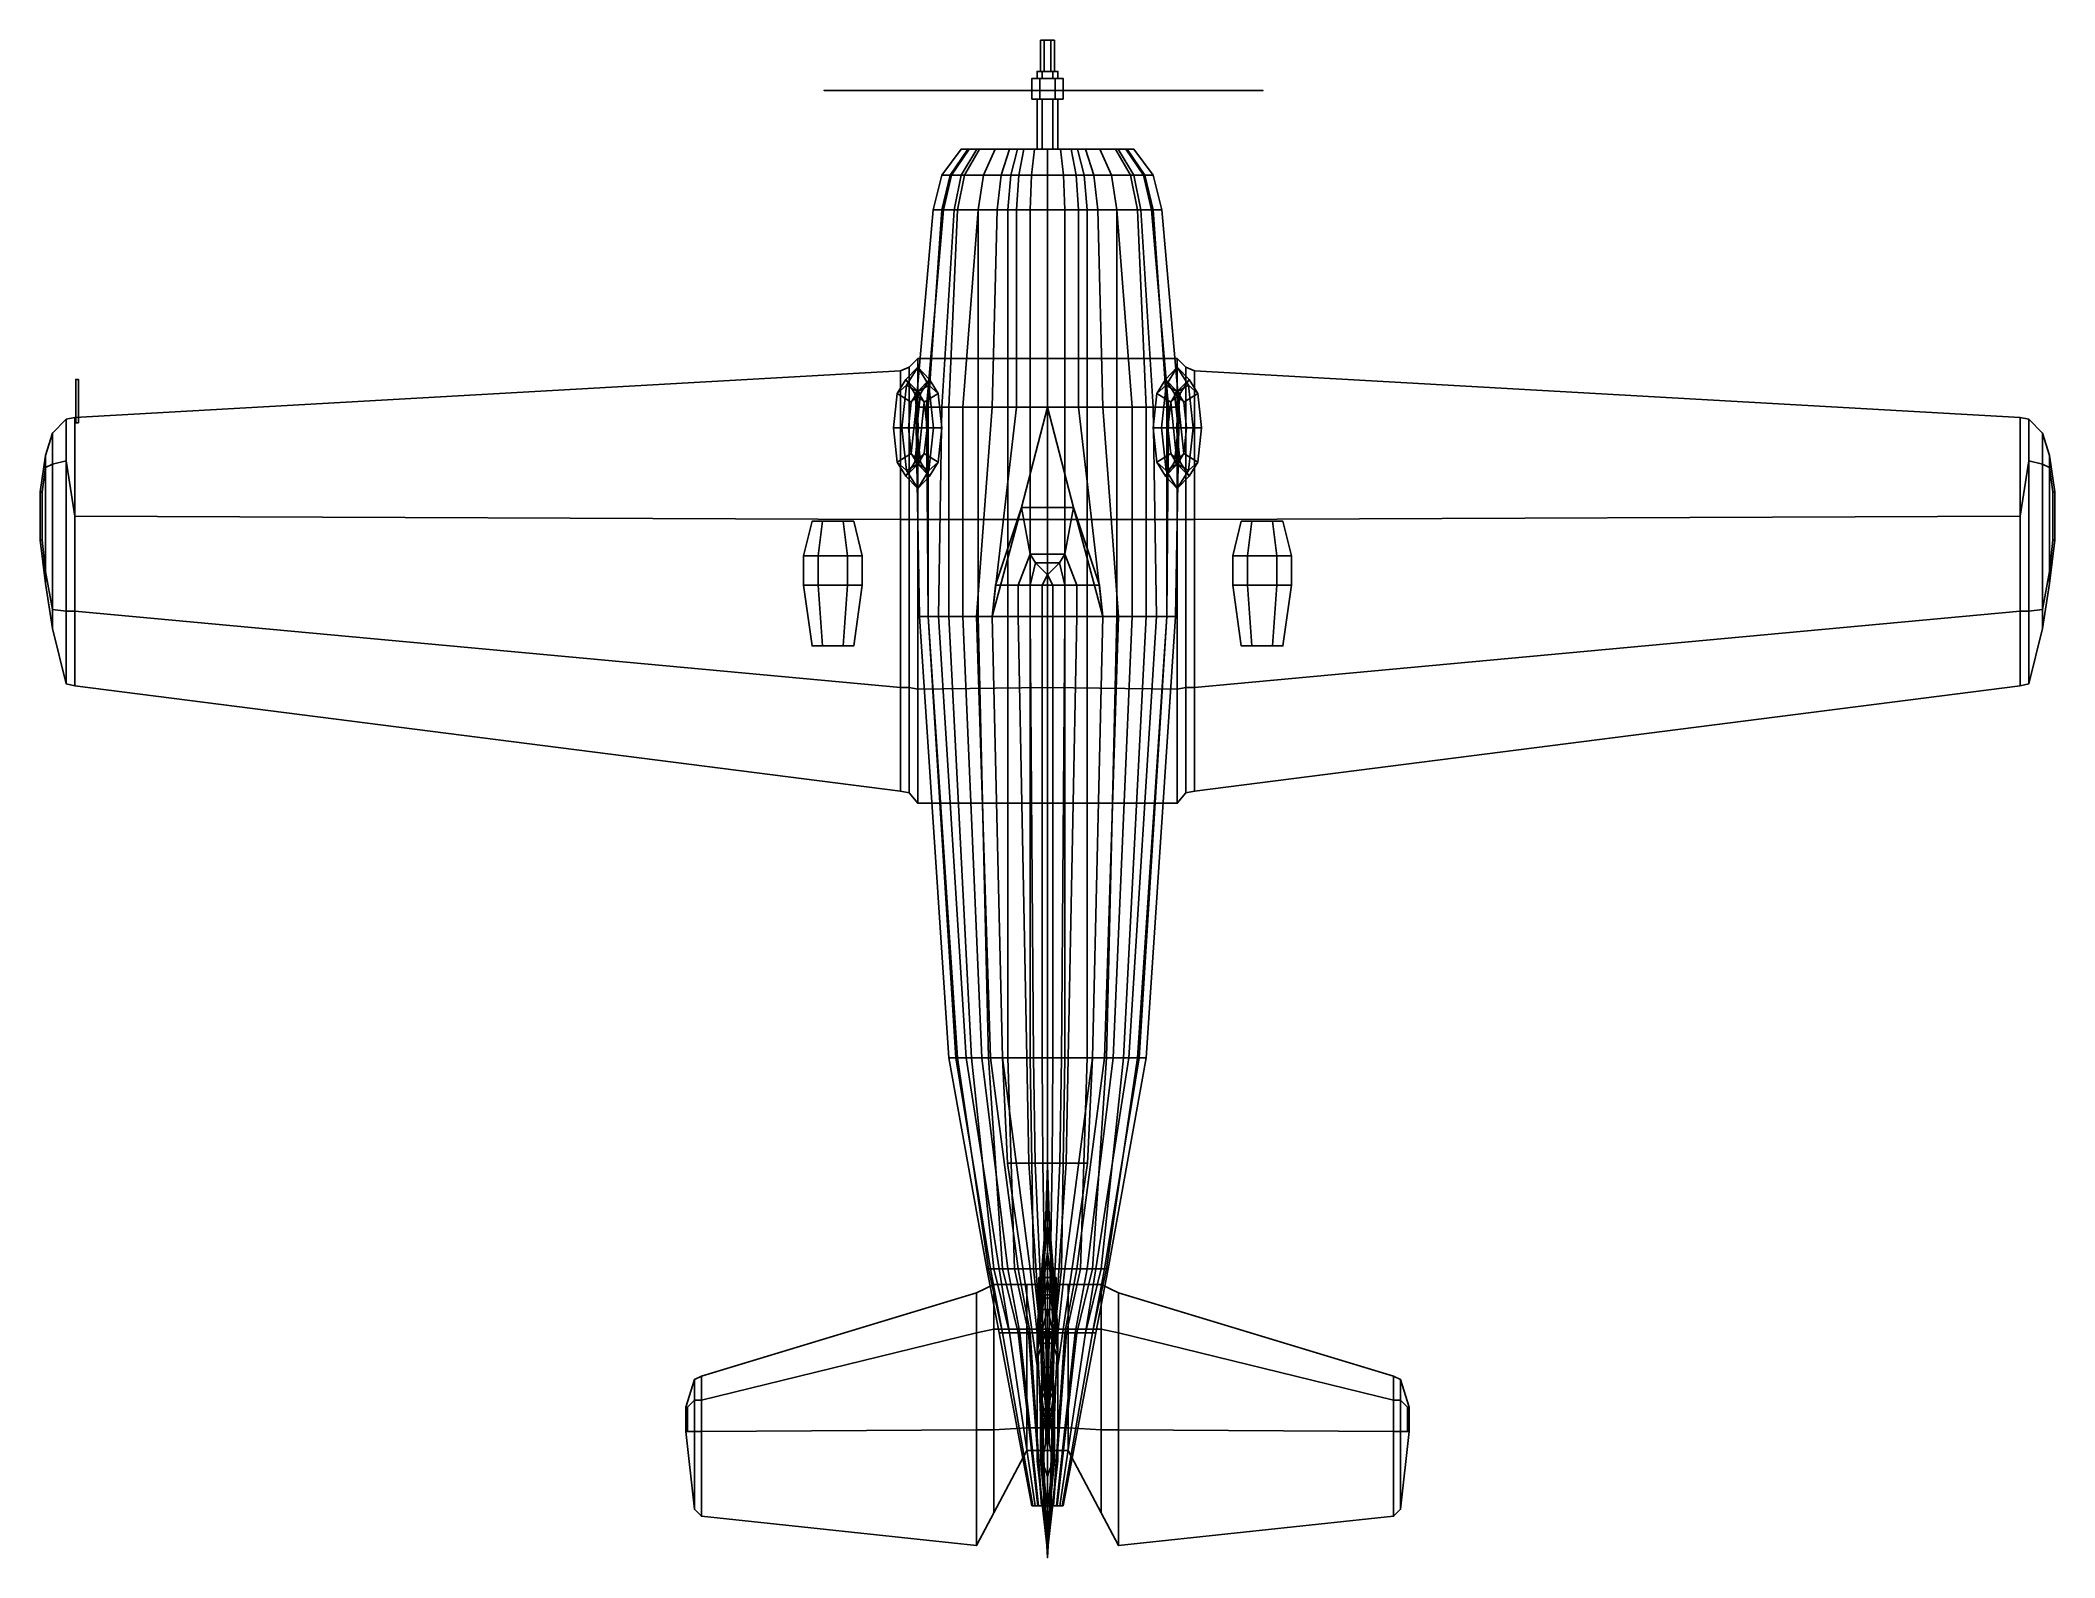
# Model space of a CAD drawing. Header units: millimetres. Extents: x -5.8 to 5.8, y -4.1 to 16.5.
# Drawn here: x -5.82 to 5.82, y -4.07 to 4.7 of the extents above.
import ezdxf

# ---------------------------------------------------------------- set-up
doc = ezdxf.new("R2010")
doc.units = ezdxf.units.MM
for name, color, linetype in [('h2', 7, 'Continuous'), ('prop', 1, 'Continuous'), ('wheels', 2, 'Continuous'), ('wing1', 5, 'Continuous'), ('wing2', 6, 'Continuous')]:
    doc.layers.add(name, color=color, linetype=linetype)

msp = doc.modelspace()

# ---------------------------------------------------------------- linework, layer by layer
for points in [[(-0.453, 4.07, 0.233), (-0.499, 4.07, 0.089), (-0.61, 3.92, 0.05), (-0.554, 3.92, 0.226)], [(-0.499, 4.07, -0.017), (-0.461, 4.07, -0.138), (-0.563, 3.92, -0.227), (-0.61, 3.92, -0.079)], [(-0.499, 4.07, 0.089), (-0.499, 4.07, -0.017), (-0.61, 3.92, -0.079), (-0.61, 3.92, 0.05)], [(-0.461, 4.07, -0.138), (-0.393, 4.07, -0.266), (-0.48, 3.92, -0.384), (-0.563, 3.92, -0.227)], [(-0.408, 4.07, 0.323), (-0.453, 4.07, 0.233), (-0.554, 3.92, 0.226), (-0.499, 3.92, 0.336)], [(-0.302, 4.07, 0.429), (-0.408, 4.07, 0.323), (-0.499, 3.92, 0.336), (-0.369, 3.92, 0.466)], [(0.453, 4.07, 0.233), (-0.499, 4.07, 0.089), (-0.453, 4.07, 0.233), (0.408, 4.07, 0.323)], [(0.499, 4.07, 0.089), (-0.499, 4.07, -0.017), (-0.499, 4.07, 0.089), (0.453, 4.07, 0.233)], [(0.499, 4.07, -0.017), (-0.461, 4.07, -0.138), (-0.499, 4.07, -0.017), (0.499, 4.07, 0.089)], [(-0.393, 4.07, -0.266), (-0.302, 4.07, -0.357), (-0.369, 3.92, -0.495), (-0.48, 3.92, -0.384)], [(0.461, 4.07, -0.138), (-0.393, 4.07, -0.266), (-0.461, 4.07, -0.138), (0.499, 4.07, -0.017)], [(0.408, 4.07, 0.323), (-0.453, 4.07, 0.233), (-0.408, 4.07, 0.323), (0.302, 4.07, 0.429)], [(0.302, 4.07, 0.429), (-0.408, 4.07, 0.323), (-0.302, 4.07, 0.429), (0.219, 4.07, 0.482)], [(0.393, 4.07, -0.266), (-0.302, 4.07, -0.357), (-0.393, 4.07, -0.266), (0.461, 4.07, -0.138)], [(-0.302, 4.07, -0.357), (-0.174, 4.07, -0.432), (-0.212, 3.92, -0.587), (-0.369, 3.92, -0.495)], [(-0.219, 4.07, 0.482), (-0.302, 4.07, 0.429), (-0.369, 3.92, 0.466), (-0.268, 3.92, 0.53)], [(0.219, 4.07, 0.482), (-0.302, 4.07, 0.429), (-0.219, 4.07, 0.482), (0.136, 4.07, 0.512)], [(0.302, 4.07, -0.357), (-0.174, 4.07, -0.432), (-0.302, 4.07, -0.357), (0.393, 4.07, -0.266)], [(-0.136, 4.07, 0.512), (-0.219, 4.07, 0.482), (-0.268, 3.92, 0.53), (-0.166, 3.92, 0.567)], [(0.136, 4.07, 0.512), (-0.219, 4.07, 0.482), (-0.136, 4.07, 0.512), (0, 4.07, 0.535)], [(-0.174, 4.07, -0.432), (-0.076, 4.07, -0.455), (-0.092, 3.92, -0.615), (-0.212, 3.92, -0.587)], [(0.174, 4.07, -0.432), (-0.076, 4.07, -0.455), (-0.174, 4.07, -0.432), (0.302, 4.07, -0.357)], [(0, 4.07, 0.535), (-0.136, 4.07, 0.512), (-0.166, 3.92, 0.567), (0, 3.92, 0.595)], [(0, 3.92, -0.624), (-0.092, 3.92, -0.615), (-0.076, 4.07, -0.455), (0, 4.07, -0.463)], [(0.076, 4.07, -0.455), (0, 4.07, -0.463), (-0.076, 4.07, -0.455), (0.174, 4.07, -0.432)], [(-0.554, 3.92, 0.226), (-0.61, 3.92, 0.05), (-0.66, 3.72, 0.04), (-0.6, 3.72, 0.23)], [(-0.61, 3.92, 0.05), (-0.61, 3.92, -0.079), (-0.66, 3.72, -0.1), (-0.66, 3.72, 0.04)], [(-0.61, 3.92, -0.079), (-0.563, 3.92, -0.227), (-0.61, 3.72, -0.26), (-0.66, 3.72, -0.1)], [(-0.563, 3.92, -0.227), (-0.48, 3.92, -0.384), (-0.52, 3.72, -0.43), (-0.61, 3.72, -0.26)], [(-0.499, 3.92, 0.336), (-0.554, 3.92, 0.226), (-0.6, 3.72, 0.23), (-0.54, 3.72, 0.35)], [(-0.369, 3.92, 0.466), (-0.499, 3.92, 0.336), (-0.54, 3.72, 0.35), (-0.4, 3.72, 0.49)], [(-0.48, 3.92, -0.384), (-0.369, 3.92, -0.495), (-0.4, 3.72, -0.55), (-0.52, 3.72, -0.43)], [(-0.369, 3.92, -0.495), (-0.212, 3.92, -0.587), (-0.23, 3.72, -0.65), (-0.4, 3.72, -0.55)], [(-0.268, 3.92, 0.53), (-0.369, 3.92, 0.466), (-0.4, 3.72, 0.49), (-0.29, 3.72, 0.56)], [(-0.166, 3.92, 0.567), (-0.268, 3.92, 0.53), (-0.29, 3.72, 0.56), (-0.18, 3.72, 0.6)], [(-0.212, 3.92, -0.587), (-0.092, 3.92, -0.615), (-0.1, 3.72, -0.68), (-0.23, 3.72, -0.65)], [(0, 3.92, 0.595), (-0.166, 3.92, 0.567), (-0.18, 3.72, 0.6), (0, 3.72, 0.63)], [(0, 3.72, -0.69), (-0.1, 3.72, -0.68), (-0.092, 3.92, -0.615), (0, 3.92, -0.624)], [(-0.6, 3.72, 0.23), (-0.66, 3.72, 0.04), (-0.76, 2.58, 0.06), (-0.7, 2.58, 0.28)], [(-0.66, 3.72, 0.04), (-0.66, 3.72, -0.1), (-0.76, 2.58, -0.05), (-0.76, 2.58, 0.06)], [(-0.66, 3.72, -0.1), (-0.61, 3.72, -0.26), (-0.69, 2.58, -0.3), (-0.76, 2.58, -0.05)], [(-0.54, 3.72, 0.35), (-0.6, 3.72, 0.23), (-0.7, 2.58, 0.28), (-0.61, 2.58, 0.44)], [(-0.61, 3.72, -0.26), (-0.52, 3.72, -0.43), (-0.57, 2.58, -0.51), (-0.69, 2.58, -0.3)], [(-0.4, 3.72, 0.49), (-0.54, 3.72, 0.35), (-0.61, 2.58, 0.44), (-0.49, 2.58, 0.57)], [(-0.52, 3.72, -0.43), (-0.4, 3.72, -0.55), (-0.4, 2.58, -0.67), (-0.57, 2.58, -0.51)], [(-0.29, 3.72, 0.56), (-0.4, 3.72, 0.49), (-0.49, 2.58, 0.57), (-0.32, 2.58, 0.69)], [(-0.4, 3.72, -0.55), (-0.23, 3.72, -0.65), (-0.23, 2.58, -0.74), (-0.4, 2.58, -0.67)], [(-0.18, 3.72, 0.6), (-0.29, 3.72, 0.56), (-0.32, 2.58, 0.69), (-0.18, 2.58, 0.75)], [(-0.23, 3.72, -0.65), (-0.1, 3.72, -0.68), (-0.1, 2.58, -0.77), (-0.23, 2.58, -0.74)], [(0, 3.72, 0.63), (-0.18, 3.72, 0.6), (-0.18, 2.58, 0.75), (0, 2.58, 0.78)], [(0, 2.58, -0.78), (-0.1, 2.58, -0.77), (-0.1, 3.72, -0.68), (0, 3.72, -0.69)], [(-0.76, 2.58, -0.05), (-0.69, 2.58, -0.3), (-0.69, 1.37, -0.35), (-0.74, 1.37, -0.1)], [(-0.76, 2.58, 0.06), (-0.76, 2.58, -0.05), (-0.74, 1.37, -0.1), (-0.74, 1.37, 0.01)], [(-0.7, 2.58, 0.28), (-0.76, 2.58, 0.06), (-0.74, 1.37, 0.01), (-0.69, 1.37, 0.23)], [(-0.61, 2.58, 0.44), (-0.7, 2.58, 0.28), (-0.69, 1.37, 0.23), (-0.63, 1.37, 0.39)], [(-0.69, 2.58, -0.3), (-0.57, 2.58, -0.51), (-0.57, 1.37, -0.56), (-0.69, 1.37, -0.35)], [(-0.49, 2.58, 0.57), (-0.61, 2.58, 0.44), (-0.63, 1.37, 0.39), (-0.49, 1.37, 0.58)], [(-0.57, 2.58, -0.51), (-0.4, 2.58, -0.67), (-0.4, 1.37, -0.72), (-0.57, 1.37, -0.56)], [(-0.32, 2.58, 0.69), (-0.49, 2.58, 0.57), (-0.49, 1.37, 0.58), (-0.41, 1.37, 0.66)], [(-0.18, 2.58, 0.75), (-0.32, 2.58, 0.69), (-0.41, 1.37, 0.66), (-0.32, 1.37, 0.72)], [(-0.4, 2.58, -0.67), (-0.23, 2.58, -0.74), (-0.23, 1.37, -0.79), (-0.4, 1.37, -0.72)], [(0, 2.58, 0.78), (-0.18, 2.58, 0.75), (-0.32, 1.37, 0.72), (-0.15, 2, 0.83)], [(-0.23, 2.58, -0.74), (-0.1, 2.58, -0.77), (-0.1, 1.37, -0.82), (-0.23, 1.37, -0.79)], [(0, 2.58, 0.78), (0, 2.58, 0.78), (-0.15, 2, 0.83), (0.15, 2, 0.83)], [(0, 1.37, -0.83), (-0.1, 1.37, -0.82), (-0.1, 2.58, -0.77), (0, 2.58, -0.78)], [(-0.69, 1.37, 0.23), (-0.74, 1.37, 0.01), (-0.57, -1.18, -0.02), (-0.53, -1.18, 0.13)], [(-0.74, 1.37, 0.01), (-0.74, 1.37, -0.1), (-0.57, -1.18, -0.17), (-0.57, -1.18, -0.02)], [(-0.74, 1.37, -0.1), (-0.69, 1.37, -0.35), (-0.52, -1.18, -0.33), (-0.57, -1.18, -0.17)], [(-0.63, 1.37, 0.39), (-0.69, 1.37, 0.23), (-0.53, -1.18, 0.13), (-0.47, -1.18, 0.23)], [(-0.69, 1.37, -0.35), (-0.57, 1.37, -0.56), (-0.44, -1.18, -0.46), (-0.52, -1.18, -0.33)], [(-0.49, 1.37, 0.58), (-0.63, 1.37, 0.39), (-0.47, -1.18, 0.23), (-0.38, -1.18, 0.33)], [(-0.57, 1.37, -0.56), (-0.4, 1.37, -0.72), (-0.34, -1.18, -0.55), (-0.44, -1.18, -0.46)], [(-0.41, 1.37, 0.66), (-0.49, 1.37, 0.58), (-0.38, -1.18, 0.33), (-0.33, -1.18, 0.37)], [(-0.32, 1.37, 0.72), (-0.41, 1.37, 0.66), (-0.33, -1.18, 0.37), (-0.26, -1.18, 0.41)], [(-0.4, 1.37, -0.72), (-0.23, 1.37, -0.79), (-0.23, -1.18, -0.62), (-0.34, -1.18, -0.55)], [(0, 1.37, 0.72), (-0.32, 1.37, 0.72), (-0.26, -1.18, 0.41), (0, -1.18, 0.41)], [(-0.23, 1.37, -0.79), (-0.1, 1.37, -0.82), (-0.1, -1.18, -0.65), (-0.23, -1.18, -0.62)], [(0, -1.18, -0.66), (-0.1, -1.18, -0.65), (-0.1, 1.37, -0.82), (0, 1.37, -0.83)], [(0, -0.06, 1.52), (0, -0.14, 1.19), (0, -0.14, 0.89), (0, -0.06, 0.91)], [(0, -0.06, 0.91), (0, -0.14, 0.89), (0, -0.14, 1.19), (0, -0.06, 1.52)], [(0, -3.45, 1.908), (0, -3.45, 1.918), (0, -0.065, 1.501), (0, -0.067, 1.491)], [(0, -0.067, 1.491), (0, -0.065, 1.501), (0, -3.45, 1.918), (0, -3.45, 1.908)], [(-0.53, -1.18, 0.13), (-0.57, -1.18, -0.02), (-0.35, -2.4, -0.09), (-0.33, -2.4, -0.01)], [(-0.57, -1.18, -0.17), (-0.52, -1.18, -0.33), (-0.34, -2.4, -0.21), (-0.35, -2.4, -0.16)], [(-0.57, -1.18, -0.02), (-0.57, -1.18, -0.17), (-0.35, -2.4, -0.16), (-0.35, -2.4, -0.09)], [(-0.47, -1.18, 0.23), (-0.53, -1.18, 0.13), (-0.33, -2.4, -0.01), (-0.28, -2.4, 0.07)], [(-0.52, -1.18, -0.33), (-0.44, -1.18, -0.46), (-0.31, -2.4, -0.29), (-0.34, -2.4, -0.21)], [(-0.38, -1.18, 0.33), (-0.47, -1.18, 0.23), (-0.28, -2.4, 0.07), (-0.23, -2.4, 0.13)], [(-0.44, -1.18, -0.46), (-0.34, -1.18, -0.55), (-0.26, -2.4, -0.36), (-0.31, -2.4, -0.29)], [(-0.33, -1.18, 0.37), (-0.38, -1.18, 0.33), (-0.23, -2.4, 0.13), (-0.17, -2.4, 0.18)], [(-0.34, -1.18, -0.55), (-0.23, -1.18, -0.62), (-0.19, -2.4, -0.42), (-0.26, -2.4, -0.36)], [(-0.26, -1.18, 0.41), (-0.33, -1.18, 0.37), (-0.17, -2.4, 0.18), (-0.1, -2.4, 0.21)], [(0, -1.18, 0.41), (-0.26, -1.18, 0.41), (-0.1, -2.4, 0.21), (0, -2.4, 0.22)], [(-0.23, -1.18, -0.62), (-0.1, -1.18, -0.65), (-0.08, -2.4, -0.47), (-0.19, -2.4, -0.42)], [(0, -2.4, -0.48), (-0.08, -2.4, -0.47), (-0.1, -1.18, -0.65), (0, -1.18, -0.66)], [(0, -1.98, 0.56), (0, -1.8, 0.12), (-0.03, -2.75, 0.12), (-0.06, -2.75, 0.56)], [(0, -1.8, 0.12), (0, -2.75, -0.02), (0, -2.75, -0.02), (-0.03, -2.75, 0.12)], [(0.06, -2.75, 0.56), (0.03, -2.75, 0.12), (0, -1.8, 0.12), (0, -1.98, 0.56)], [(0.03, -2.75, 0.12), (0, -2.75, -0.02), (0, -2.75, -0.02), (0, -1.8, 0.12)], [(0, -2.15, 0.6), (0, -1.98, 0.56), (-0.06, -2.75, 0.56), (-0.06, -2.76, 0.6)], [(0.06, -2.76, 0.6), (0.06, -2.75, 0.56), (0, -1.98, 0.56), (0, -2.15, 0.6)], [(0, -2.3, 0.65), (0, -2.15, 0.6), (-0.06, -2.76, 0.6), (-0.06, -2.78, 0.65)], [(0.06, -2.78, 0.65), (0.06, -2.76, 0.6), (0, -2.15, 0.6), (0, -2.3, 0.65)], [(0, -2.46, 0.74), (0, -2.3, 0.65), (-0.06, -2.78, 0.65), (-0.06, -2.82, 0.74)], [(0.06, -2.82, 0.74), (0.06, -2.78, 0.65), (0, -2.3, 0.65), (0, -2.46, 0.74)], [(-0.35, -2.4, -0.09), (-0.35, -2.4, -0.16), (-0.28, -2.77, -0.15), (-0.28, -2.77, -0.07)], [(-0.35, -2.4, -0.16), (-0.34, -2.4, -0.21), (-0.26, -2.77, -0.2), (-0.28, -2.77, -0.15)], [(-0.33, -2.4, -0.01), (-0.35, -2.4, -0.09), (-0.28, -2.77, -0.07), (-0.26, -2.77)], [(-0.34, -2.4, -0.21), (-0.31, -2.4, -0.29), (-0.22, -2.77, -0.28), (-0.26, -2.77, -0.2)], [(-0.28, -2.4, 0.07), (-0.33, -2.4, -0.01), (-0.26, -2.77), (-0.22, -2.77, 0.08)], [(-0.31, -2.4, -0.29), (-0.26, -2.4, -0.36), (-0.17, -2.77, -0.33), (-0.22, -2.77, -0.28)], [(-0.23, -2.4, 0.13), (-0.28, -2.4, 0.07), (-0.22, -2.77, 0.08), (-0.16, -2.77, 0.14)], [(-0.26, -2.4, -0.36), (-0.19, -2.4, -0.42), (-0.11, -2.77, -0.37), (-0.17, -2.77, -0.33)], [(-0.17, -2.4, 0.18), (-0.23, -2.4, 0.13), (-0.16, -2.77, 0.14), (-0.1, -2.77, 0.17)], [(-0.19, -2.4, -0.42), (-0.08, -2.4, -0.47), (-0.04, -2.77, -0.4), (-0.11, -2.77, -0.37)], [(-0.1, -2.4, 0.21), (-0.17, -2.4, 0.18), (-0.1, -2.77, 0.17), (-0.06, -2.77, 0.18)], [(0, -2.4, 0.22), (-0.1, -2.4, 0.21), (-0.06, -2.77, 0.18), (0, -2.77, 0.19)], [(0, -2.77, -0.4), (-0.04, -2.77, -0.4), (-0.08, -2.4, -0.47), (0, -2.4, -0.48)], [(0, -2.63, 0.9), (0, -2.46, 0.74), (-0.06, -2.82, 0.74), (-0.06, -2.88, 0.9)], [(-0.05, -2.55, -0.59), (-0.05, -2.78, -0.58), (-0.05, -2.83, -0.38), (-0.05, -2.45, -0.46)], [(0.05, -2.45, -0.46), (0.05, -2.55, -0.59), (-0.05, -2.55, -0.59), (-0.05, -2.45, -0.46)], [(0.05, -2.55, -0.59), (0.05, -2.78, -0.58), (-0.05, -2.78, -0.58), (-0.05, -2.55, -0.59)], [(-0.05, -2.61, -0.58), (-0.05, -2.56, -0.59), (-0.05, -2.7, -0.74), (-0.05, -2.72, -0.74)], [(-0.05, -2.72, -0.74), (-0.05, -2.7, -0.74), (-0.05, -2.56, -0.59), (-0.05, -2.61, -0.58)], [(0.06, -2.88, 0.9), (0.06, -2.82, 0.74), (0, -2.46, 0.74), (0, -2.63, 0.9)], [(0.05, -2.83, -0.38), (0.05, -2.78, -0.58), (0.05, -2.55, -0.59), (0.05, -2.45, -0.46)], [(0.05, -2.72, -0.74), (0.05, -2.7, -0.74), (0.05, -2.56, -0.59), (0.05, -2.61, -0.58)], [(0.05, -2.61, -0.58), (0.05, -2.56, -0.59), (0.05, -2.7, -0.74), (0.05, -2.72, -0.74)], [(0, -2.74, 1.06), (0, -2.63, 0.9), (-0.06, -2.88, 0.9), (-0.06, -2.92, 1.06)], [(0.06, -2.92, 1.06), (0.06, -2.88, 0.9), (0, -2.63, 0.9), (0, -2.74, 1.06)], [(-0.26, -2.77), (-0.28, -2.77, -0.07), (-0.09, -3.77, -0.08), (-0.084, -3.77, -0.058)], [(-0.28, -2.77, -0.07), (-0.28, -2.77, -0.15), (-0.09, -3.77, -0.106), (-0.09, -3.77, -0.08)], [(-0.28, -2.77, -0.15), (-0.26, -2.77, -0.2), (-0.084, -3.77, -0.122), (-0.09, -3.77, -0.106)], [(-0.22, -2.77, 0.08), (-0.26, -2.77), (-0.084, -3.77, -0.058), (-0.071, -3.77, -0.032)], [(-0.26, -2.77, -0.2), (-0.22, -2.77, -0.28), (-0.071, -3.77, -0.148), (-0.084, -3.77, -0.122)], [(-0.16, -2.77, 0.14), (-0.22, -2.77, 0.08), (-0.071, -3.77, -0.032), (-0.052, -3.77, -0.013)], [(-0.22, -2.77, -0.28), (-0.17, -2.77, -0.33), (-0.055, -3.77, -0.164), (-0.071, -3.77, -0.148)], [(-0.17, -2.77, -0.33), (-0.11, -2.77, -0.37), (-0.035, -3.77, -0.177), (-0.055, -3.77, -0.164)], [(-0.1, -2.77, 0.17), (-0.16, -2.77, 0.14), (-0.052, -3.77, -0.013), (-0.032, -3.77, -0.003)], [(-0.11, -2.77, -0.37), (-0.04, -2.77, -0.4), (-0.013, -3.77, -0.187), (-0.035, -3.77, -0.177)], [(-0.06, -2.77, 0.18), (-0.1, -2.77, 0.17), (-0.032, -3.77, -0.003), (-0.019, -3.77, 0)], [(0, -3.02, 1.62), (0, -2.74, 1.06), (-0.06, -2.92, 1.06), (-0.04, -3.11, 1.62)], [(-0.03, -2.75, 0.12), (-0.03, -3.51, 0.12), (-0.06, -3.51, 0.56), (-0.06, -2.75, 0.56)], [(-0.06, -2.75, 0.56), (-0.06, -3.51, 0.56), (-0.06, -3.51, 0.6), (-0.06, -2.76, 0.6)], [(-0.06, -2.76, 0.6), (-0.06, -3.51, 0.6), (-0.06, -3.51, 0.65), (-0.06, -2.78, 0.65)], [(0, -2.77, 0.19), (-0.06, -2.77, 0.18), (-0.019, -3.77, 0), (0, -3.77, 0.003)], [(-0.06, -2.78, 0.65), (-0.06, -3.51, 0.65), (-0.06, -3.51, 0.74), (-0.06, -2.82, 0.74)], [(-0.05, -2.83, -0.38), (-0.05, -2.78, -0.58), (0.05, -2.78, -0.58), (0.05, -2.83, -0.38)], [(0, -3.77, -0.187), (-0.013, -3.77, -0.187), (-0.04, -2.77, -0.4), (0, -2.77, -0.4)], [(0, -2.75, -0.02), (0, -3.79, -0.02), (-0.03, -3.51, 0.12), (-0.03, -2.75, 0.12)], [(0.04, -3.11, 1.62), (0.06, -2.92, 1.06), (0, -2.74, 1.06), (0, -3.02, 1.62)], [(0.03, -3.51, 0.12), (0, -3.79, -0.02), (0, -2.75, -0.02), (0.03, -2.75, 0.12)], [(0.06, -3.51, 0.56), (0.03, -3.51, 0.12), (0.03, -2.75, 0.12), (0.06, -2.75, 0.56)], [(0.06, -3.51, 0.6), (0.06, -3.51, 0.56), (0.06, -2.75, 0.56), (0.06, -2.76, 0.6)], [(0.06, -3.51, 0.65), (0.06, -3.51, 0.6), (0.06, -2.76, 0.6), (0.06, -2.78, 0.65)], [(0.06, -3.51, 0.74), (0.06, -3.51, 0.65), (0.06, -2.78, 0.65), (0.06, -2.82, 0.74)], [(-0.06, -2.82, 0.74), (-0.06, -3.51, 0.74), (-0.06, -3.51, 0.9), (-0.06, -2.88, 0.9)], [(-0.06, -2.88, 0.9), (-0.06, -3.51, 0.9), (-0.06, -3.51, 1.06), (-0.06, -2.92, 1.06)], [(0.06, -3.51, 0.9), (0.06, -3.51, 0.74), (0.06, -2.82, 0.74), (0.06, -2.88, 0.9)], [(0.06, -3.51, 1.06), (0.06, -3.51, 0.9), (0.06, -2.88, 0.9), (0.06, -2.92, 1.06)], [(-0.06, -2.92, 1.06), (-0.06, -3.51, 1.06), (-0.04, -3.51, 1.62), (-0.04, -3.11, 1.62)], [(0, -3.04, 1.65), (0, -3.02, 1.62), (-0.04, -3.11, 1.62), (-0.04, -3.13, 1.65)], [(0.04, -3.13, 1.65), (0.04, -3.11, 1.62), (0, -3.02, 1.62), (0, -3.04, 1.65)], [(0.04, -3.51, 1.62), (0.06, -3.51, 1.06), (0.06, -2.92, 1.06), (0.04, -3.11, 1.62)], [(0, -3.08, 1.7), (0, -3.04, 1.65), (-0.04, -3.13, 1.65), (-0.04, -3.17, 1.7)], [(0, -3.18, 1.74), (0, -3.08, 1.7), (-0.04, -3.17, 1.7), (-0.03, -3.24, 1.74)], [(-0.04, -3.11, 1.62), (-0.04, -3.51, 1.62), (-0.04, -3.51, 1.65), (-0.04, -3.13, 1.65)], [(-0.04, -3.13, 1.65), (-0.04, -3.51, 1.65), (-0.04, -3.51, 1.7), (-0.04, -3.17, 1.7)], [(0.04, -3.17, 1.7), (0.04, -3.13, 1.65), (0, -3.04, 1.65), (0, -3.08, 1.7)], [(0.03, -3.24, 1.74), (0.04, -3.17, 1.7), (0, -3.08, 1.7), (0, -3.18, 1.74)], [(0.04, -3.51, 1.65), (0.04, -3.51, 1.62), (0.04, -3.11, 1.62), (0.04, -3.13, 1.65)], [(0.04, -3.51, 1.7), (0.04, -3.51, 1.65), (0.04, -3.13, 1.65), (0.04, -3.17, 1.7)], [(-0.04, -3.17, 1.7), (-0.04, -3.51, 1.7), (-0.03, -3.51, 1.74), (-0.03, -3.24, 1.74)], [(0, -3.34, 1.77), (0, -3.18, 1.74), (-0.03, -3.24, 1.74), (-0.01, -3.34, 1.76)], [(-0.03, -3.24, 1.74), (-0.03, -3.51, 1.74), (-0.01, -3.41, 1.76), (-0.01, -3.34, 1.76)], [(0.01, -3.34, 1.76), (0.03, -3.24, 1.74), (0, -3.18, 1.74), (0, -3.34, 1.77)], [(0.01, -3.41, 1.76), (0.03, -3.51, 1.74), (0.03, -3.24, 1.74), (0.01, -3.34, 1.76)], [(0.03, -3.51, 1.74), (0.04, -3.51, 1.7), (0.04, -3.17, 1.7), (0.03, -3.24, 1.74)], [(-0.01, -3.34, 1.76), (-0.01, -3.41, 1.76), (0, -3.41, 1.77), (0, -3.34, 1.77)], [(0, -3.34, 1.77), (0, -3.41, 1.77), (0.01, -3.41, 1.76), (0.01, -3.34, 1.76)], [(-0.01, -3.41, 1.76), (-0.03, -3.51, 1.74), (0, -3.6, 1.74), (0, -3.41, 1.77)], [(0, -3.41, 1.77), (0, -3.6, 1.74), (0.03, -3.51, 1.74), (0.01, -3.41, 1.76)], [(0, -3.45, 1.764), (0, -3.479, 1.759), (0, -3.47, 1.92), (0, -3.45, 1.92)], [(0, -3.45, 1.92), (0, -3.47, 1.92), (0, -3.479, 1.759), (0, -3.45, 1.764)], [(-0.06, -3.51, 0.56), (-0.03, -3.51, 0.12), (0, -4.07, 0.12), (0, -4.03, 0.56)], [(-0.06, -3.51, 0.6), (-0.06, -3.51, 0.56), (0, -4.03, 0.56), (0, -4.03, 0.6)], [(-0.06, -3.51, 0.65), (-0.06, -3.51, 0.6), (0, -4.03, 0.6), (0, -4.02, 0.65)], [(-0.06, -3.51, 0.74), (-0.06, -3.51, 0.65), (0, -4.02, 0.65), (0, -4.01, 0.74)], [(-0.06, -3.51, 0.9), (-0.06, -3.51, 0.74), (0, -4.01, 0.74), (0, -4, 0.9)], [(-0.06, -3.51, 1.06), (-0.06, -3.51, 0.9), (0, -4, 0.9), (0, -3.98, 1.06)], [(-0.04, -3.51, 1.62), (-0.06, -3.51, 1.06), (0, -3.98, 1.06), (0, -3.92, 1.62)], [(-0.04, -3.51, 1.65), (-0.04, -3.51, 1.62), (0, -3.92, 1.62), (0, -3.9, 1.65)], [(-0.04, -3.51, 1.7), (-0.04, -3.51, 1.65), (0, -3.9, 1.65), (0, -3.76, 1.7)], [(-0.03, -3.51, 1.74), (-0.04, -3.51, 1.7), (0, -3.76, 1.7), (0, -3.6, 1.74)], [(-0.03, -3.51, 0.12), (0, -3.79, -0.02), (0, -3.79, -0.02), (0, -4.07, 0.12)], [(0, -3.92, 1.62), (0, -3.98, 1.06), (0.06, -3.51, 1.06), (0.04, -3.51, 1.62)], [(0, -4.03, 0.56), (0, -4.07, 0.12), (0.03, -3.51, 0.12), (0.06, -3.51, 0.56)], [(0, -4.07, 0.12), (0, -3.79, -0.02), (0, -3.79, -0.02), (0.03, -3.51, 0.12)], [(0, -4, 0.9), (0, -4.01, 0.74), (0.06, -3.51, 0.74), (0.06, -3.51, 0.9)], [(0, -4.03, 0.6), (0, -4.03, 0.56), (0.06, -3.51, 0.56), (0.06, -3.51, 0.6)], [(0, -4.02, 0.65), (0, -4.03, 0.6), (0.06, -3.51, 0.6), (0.06, -3.51, 0.65)], [(0, -4.01, 0.74), (0, -4.02, 0.65), (0.06, -3.51, 0.65), (0.06, -3.51, 0.74)], [(0, -3.98, 1.06), (0, -4, 0.9), (0.06, -3.51, 0.9), (0.06, -3.51, 1.06)], [(0, -3.9, 1.65), (0, -3.92, 1.62), (0.04, -3.51, 1.62), (0.04, -3.51, 1.65)], [(0, -3.76, 1.7), (0, -3.9, 1.65), (0.04, -3.51, 1.65), (0.04, -3.51, 1.7)], [(0, -3.6, 1.74), (0, -3.76, 1.7), (0.04, -3.51, 1.7), (0.03, -3.51, 1.74)]]:
    msp.add_3dface(points)
at = {"color": 3}
for points in [[(-0.1, 1.73, 1.11), (-0.15, 2, 0.83), (-0.3, 1.55, 0.72), (-0.17, 1.55, 1.11)], [(0.1, 1.73, 1.11), (0.15, 2, 0.83), (-0.15, 2, 0.83), (-0.1, 1.73, 1.11)], [(-0.07, 1.68, 1.17), (-0.1, 1.73, 1.11), (-0.17, 1.55, 1.11), (-0.1, 1.55, 1.17)], [(0.07, 1.68, 1.17), (0.1, 1.73, 1.11), (-0.1, 1.73, 1.11), (-0.07, 1.68, 1.17)], [(0, 1.61, 1.2), (-0.07, 1.68, 1.17), (-0.1, 1.55, 1.17), (-0.03, 1.55, 1.2)], [(0, 1.61, 1.2), (0.07, 1.68, 1.17), (-0.07, 1.68, 1.17), (0, 1.61, 1.2)], [(-0.17, 1.55, 1.11), (-0.3, 1.55, 0.72), (-0.32, 1.37, 0.72), (-0.17, 1.37, 1.11)], [(-0.1, 1.55, 1.17), (-0.17, 1.55, 1.11), (-0.17, 1.37, 1.11), (-0.1, 1.37, 1.17)], [(-0.03, 1.55, 1.2), (-0.1, 1.55, 1.17), (-0.1, 1.37, 1.17), (-0.03, 1.37, 1.2)], [(0, 1.61, 1.2), (0, 1.61, 1.2), (-0.03, 1.55, 1.2), (0.03, 1.55, 1.2)], [(-0.17, 1.37, 1.11), (-0.32, 1.37, 0.72), (-0.26, -1.18, 0.41), (-0.12, -1.18, 0.64)], [(-0.1, 1.37, 1.17), (-0.17, 1.37, 1.11), (-0.12, -1.18, 0.64), (-0.08, -1.18, 0.67)], [(-0.03, 1.37, 1.2), (-0.1, 1.37, 1.17), (-0.08, -1.18, 0.67), (-0.03, -1.18, 0.69)], [(0.03, 1.37, 1.2), (-0.03, 1.37, 1.2), (-0.03, -1.18, 0.69), (0.03, -1.18, 0.69)], [(-0.12, -1.18, 0.64), (-0.26, -1.18, 0.41), (-0.232, -1.79, 0.29), (-0.107, -1.79, 0.515)], [(-0.08, -1.18, 0.67), (-0.12, -1.18, 0.64), (-0.107, -1.79, 0.515), (-0.071, -1.79, 0.542)], [(-0.03, -1.18, 0.69), (-0.08, -1.18, 0.67), (-0.071, -1.79, 0.542), (-0.027, -1.79, 0.56)], [(0.03, -1.18, 0.69), (-0.03, -1.18, 0.69), (-0.027, -1.79, 0.56), (0.027, -1.79, 0.56)], [(-0.107, -1.79, 0.515), (-0.232, -1.79, 0.29), (0, -3.37, 0.06), (0, -3.37, 0.515)], [(-0.071, -1.79, 0.542), (-0.107, -1.79, 0.515), (0, -3.37, 0.515), (0, -3.37, 0.542)], [(-0.027, -1.79, 0.56), (-0.071, -1.79, 0.542), (0, -3.37, 0.542), (0, -3.37, 0.56)], [(0.027, -1.79, 0.56), (-0.027, -1.79, 0.56), (0, -3.37, 0.56)]]:
    msp.add_3dface(points, dxfattribs=at)
at = {"layer": 'h2'}
for points in [[(0, 3.92, -0.624), (0.092, 3.92, -0.615), (0.076, 4.07, -0.455), (0, 4.07, -0.463)], [(0, 4.07, 0.535), (0.136, 4.07, 0.512), (0.166, 3.92, 0.567), (0, 3.92, 0.595)], [(0.174, 4.07, -0.432), (0.076, 4.07, -0.455), (0.092, 3.92, -0.615), (0.212, 3.92, -0.587)], [(0.136, 4.07, 0.512), (0.219, 4.07, 0.482), (0.268, 3.92, 0.53), (0.166, 3.92, 0.567)], [(0.302, 4.07, -0.357), (0.174, 4.07, -0.432), (0.212, 3.92, -0.587), (0.369, 3.92, -0.495)], [(0.219, 4.07, 0.482), (0.302, 4.07, 0.429), (0.369, 3.92, 0.466), (0.268, 3.92, 0.53)], [(0.302, 4.07, 0.429), (0.408, 4.07, 0.323), (0.499, 3.92, 0.336), (0.369, 3.92, 0.466)], [(0.393, 4.07, -0.266), (0.302, 4.07, -0.357), (0.369, 3.92, -0.495), (0.48, 3.92, -0.384)], [(0.461, 4.07, -0.138), (0.393, 4.07, -0.266), (0.48, 3.92, -0.384), (0.563, 3.92, -0.227)], [(0.408, 4.07, 0.323), (0.453, 4.07, 0.233), (0.554, 3.92, 0.226), (0.499, 3.92, 0.336)], [(0.453, 4.07, 0.233), (0.499, 4.07, 0.089), (0.61, 3.92, 0.05), (0.554, 3.92, 0.226)], [(0.499, 4.07, -0.017), (0.461, 4.07, -0.138), (0.563, 3.92, -0.227), (0.61, 3.92, -0.079)], [(0.499, 4.07, 0.089), (0.499, 4.07, -0.017), (0.61, 3.92, -0.079), (0.61, 3.92, 0.05)], [(0, 3.72, -0.69), (0.1, 3.72, -0.68), (0.092, 3.92, -0.615), (0, 3.92, -0.624)], [(0, 3.92, 0.595), (0.166, 3.92, 0.567), (0.18, 3.72, 0.6), (0, 3.72, 0.63)], [(0.212, 3.92, -0.587), (0.092, 3.92, -0.615), (0.1, 3.72, -0.68), (0.23, 3.72, -0.65)], [(0.166, 3.92, 0.567), (0.268, 3.92, 0.53), (0.29, 3.72, 0.56), (0.18, 3.72, 0.6)], [(0.369, 3.92, -0.495), (0.212, 3.92, -0.587), (0.23, 3.72, -0.65), (0.4, 3.72, -0.55)], [(0.268, 3.92, 0.53), (0.369, 3.92, 0.466), (0.4, 3.72, 0.49), (0.29, 3.72, 0.56)], [(0.369, 3.92, 0.466), (0.499, 3.92, 0.336), (0.54, 3.72, 0.35), (0.4, 3.72, 0.49)], [(0.48, 3.92, -0.384), (0.369, 3.92, -0.495), (0.4, 3.72, -0.55), (0.52, 3.72, -0.43)], [(0.563, 3.92, -0.227), (0.48, 3.92, -0.384), (0.52, 3.72, -0.43), (0.61, 3.72, -0.26)], [(0.499, 3.92, 0.336), (0.554, 3.92, 0.226), (0.6, 3.72, 0.23), (0.54, 3.72, 0.35)], [(0.554, 3.92, 0.226), (0.61, 3.92, 0.05), (0.66, 3.72, 0.04), (0.6, 3.72, 0.23)], [(0.61, 3.92, -0.079), (0.563, 3.92, -0.227), (0.61, 3.72, -0.26), (0.66, 3.72, -0.1)], [(0.61, 3.92, 0.05), (0.61, 3.92, -0.079), (0.66, 3.72, -0.1), (0.66, 3.72, 0.04)], [(0, 2.58, -0.78), (0.1, 2.58, -0.77), (0.1, 3.72, -0.68), (0, 3.72, -0.69)], [(0, 3.72, 0.63), (0.18, 3.72, 0.6), (0.18, 2.58, 0.75), (0, 2.58, 0.78)], [(0.23, 3.72, -0.65), (0.1, 3.72, -0.68), (0.1, 2.58, -0.77), (0.23, 2.58, -0.74)], [(0.18, 3.72, 0.6), (0.29, 3.72, 0.56), (0.32, 2.58, 0.69), (0.18, 2.58, 0.75)], [(0.4, 3.72, -0.55), (0.23, 3.72, -0.65), (0.23, 2.58, -0.74), (0.4, 2.58, -0.67)], [(0.29, 3.72, 0.56), (0.4, 3.72, 0.49), (0.49, 2.58, 0.57), (0.32, 2.58, 0.69)], [(0.4, 3.72, 0.49), (0.54, 3.72, 0.35), (0.61, 2.58, 0.44), (0.49, 2.58, 0.57)], [(0.52, 3.72, -0.43), (0.4, 3.72, -0.55), (0.4, 2.58, -0.67), (0.57, 2.58, -0.51)], [(0.61, 3.72, -0.26), (0.52, 3.72, -0.43), (0.57, 2.58, -0.51), (0.69, 2.58, -0.3)], [(0.54, 3.72, 0.35), (0.6, 3.72, 0.23), (0.7, 2.58, 0.28), (0.61, 2.58, 0.44)], [(0.6, 3.72, 0.23), (0.66, 3.72, 0.04), (0.76, 2.58, 0.06), (0.7, 2.58, 0.28)], [(0.66, 3.72, -0.1), (0.61, 3.72, -0.26), (0.69, 2.58, -0.3), (0.76, 2.58, -0.05)], [(0.66, 3.72, 0.04), (0.66, 3.72, -0.1), (0.76, 2.58, -0.05), (0.76, 2.58, 0.06)], [(0, 1.37, -0.83), (0.1, 1.37, -0.82), (0.1, 2.58, -0.77), (0, 2.58, -0.78)], [(0, 2.58, 0.78), (0.18, 2.58, 0.75), (0.32, 1.37, 0.72), (0.15, 2, 0.83)], [(0.23, 2.58, -0.74), (0.1, 2.58, -0.77), (0.1, 1.37, -0.82), (0.23, 1.37, -0.79)], [(0.18, 2.58, 0.75), (0.32, 2.58, 0.69), (0.41, 1.37, 0.66), (0.32, 1.37, 0.72)], [(0.4, 2.58, -0.67), (0.23, 2.58, -0.74), (0.23, 1.37, -0.79), (0.4, 1.37, -0.72)], [(0.32, 2.58, 0.69), (0.49, 2.58, 0.57), (0.49, 1.37, 0.58), (0.41, 1.37, 0.66)], [(0.57, 2.58, -0.51), (0.4, 2.58, -0.67), (0.4, 1.37, -0.72), (0.57, 1.37, -0.56)], [(0.49, 2.58, 0.57), (0.61, 2.58, 0.44), (0.63, 1.37, 0.39), (0.49, 1.37, 0.58)], [(0.69, 2.58, -0.3), (0.57, 2.58, -0.51), (0.57, 1.37, -0.56), (0.69, 1.37, -0.35)], [(0.61, 2.58, 0.44), (0.7, 2.58, 0.28), (0.69, 1.37, 0.23), (0.63, 1.37, 0.39)], [(0.76, 2.58, -0.05), (0.69, 2.58, -0.3), (0.69, 1.37, -0.35), (0.74, 1.37, -0.1)], [(0.7, 2.58, 0.28), (0.76, 2.58, 0.06), (0.74, 1.37, 0.01), (0.69, 1.37, 0.23)], [(0.76, 2.58, 0.06), (0.76, 2.58, -0.05), (0.74, 1.37, -0.1), (0.74, 1.37, 0.01)], [(0, -1.18, -0.66), (0.1, -1.18, -0.65), (0.1, 1.37, -0.82), (0, 1.37, -0.83)], [(0, 1.37, 0.72), (0.32, 1.37, 0.72), (0.26, -1.18, 0.41), (0, -1.18, 0.41)], [(0.23, 1.37, -0.79), (0.1, 1.37, -0.82), (0.1, -1.18, -0.65), (0.23, -1.18, -0.62)], [(0.4, 1.37, -0.72), (0.23, 1.37, -0.79), (0.23, -1.18, -0.62), (0.34, -1.18, -0.55)], [(0.32, 1.37, 0.72), (0.41, 1.37, 0.66), (0.33, -1.18, 0.37), (0.26, -1.18, 0.41)], [(0.41, 1.37, 0.66), (0.49, 1.37, 0.58), (0.38, -1.18, 0.33), (0.33, -1.18, 0.37)], [(0.57, 1.37, -0.56), (0.4, 1.37, -0.72), (0.34, -1.18, -0.55), (0.44, -1.18, -0.46)], [(0.49, 1.37, 0.58), (0.63, 1.37, 0.39), (0.47, -1.18, 0.23), (0.38, -1.18, 0.33)], [(0.69, 1.37, -0.35), (0.57, 1.37, -0.56), (0.44, -1.18, -0.46), (0.52, -1.18, -0.33)], [(0.63, 1.37, 0.39), (0.69, 1.37, 0.23), (0.53, -1.18, 0.13), (0.47, -1.18, 0.23)], [(0.74, 1.37, -0.1), (0.69, 1.37, -0.35), (0.52, -1.18, -0.33), (0.57, -1.18, -0.17)], [(0.69, 1.37, 0.23), (0.74, 1.37, 0.01), (0.57, -1.18, -0.02), (0.53, -1.18, 0.13)], [(0.74, 1.37, 0.01), (0.74, 1.37, -0.1), (0.57, -1.18, -0.17), (0.57, -1.18, -0.02)], [(0, -1.18, 0.41), (0.26, -1.18, 0.41), (0.1, -2.4, 0.21), (0, -2.4, 0.22)], [(0, -2.4, -0.48), (0.08, -2.4, -0.47), (0.1, -1.18, -0.65), (0, -1.18, -0.66)], [(0.23, -1.18, -0.62), (0.1, -1.18, -0.65), (0.08, -2.4, -0.47), (0.19, -2.4, -0.42)], [(0.26, -1.18, 0.41), (0.33, -1.18, 0.37), (0.17, -2.4, 0.18), (0.1, -2.4, 0.21)], [(0.33, -1.18, 0.37), (0.38, -1.18, 0.33), (0.23, -2.4, 0.13), (0.17, -2.4, 0.18)], [(0.34, -1.18, -0.55), (0.23, -1.18, -0.62), (0.19, -2.4, -0.42), (0.26, -2.4, -0.36)], [(0.38, -1.18, 0.33), (0.47, -1.18, 0.23), (0.28, -2.4, 0.07), (0.23, -2.4, 0.13)], [(0.44, -1.18, -0.46), (0.34, -1.18, -0.55), (0.26, -2.4, -0.36), (0.31, -2.4, -0.29)], [(0.47, -1.18, 0.23), (0.53, -1.18, 0.13), (0.33, -2.4, -0.01), (0.28, -2.4, 0.07)], [(0.52, -1.18, -0.33), (0.44, -1.18, -0.46), (0.31, -2.4, -0.29), (0.34, -2.4, -0.21)], [(0.53, -1.18, 0.13), (0.57, -1.18, -0.02), (0.35, -2.4, -0.09), (0.33, -2.4, -0.01)], [(0.57, -1.18, -0.17), (0.52, -1.18, -0.33), (0.34, -2.4, -0.21), (0.35, -2.4, -0.16)], [(0.57, -1.18, -0.02), (0.57, -1.18, -0.17), (0.35, -2.4, -0.16), (0.35, -2.4, -0.09)], [(0, -2.77, -0.4), (0.04, -2.77, -0.4), (0.08, -2.4, -0.47), (0, -2.4, -0.48)], [(0, -2.4, 0.22), (0.1, -2.4, 0.21), (0.06, -2.77, 0.18), (0, -2.77, 0.19)], [(0.19, -2.4, -0.42), (0.08, -2.4, -0.47), (0.04, -2.77, -0.4), (0.11, -2.77, -0.37)], [(0.1, -2.4, 0.21), (0.17, -2.4, 0.18), (0.1, -2.77, 0.17), (0.06, -2.77, 0.18)], [(0.17, -2.4, 0.18), (0.23, -2.4, 0.13), (0.16, -2.77, 0.14), (0.1, -2.77, 0.17)], [(0.26, -2.4, -0.36), (0.19, -2.4, -0.42), (0.11, -2.77, -0.37), (0.17, -2.77, -0.33)], [(0.23, -2.4, 0.13), (0.28, -2.4, 0.07), (0.22, -2.77, 0.08), (0.16, -2.77, 0.14)], [(0.31, -2.4, -0.29), (0.26, -2.4, -0.36), (0.17, -2.77, -0.33), (0.22, -2.77, -0.28)], [(0.34, -2.4, -0.21), (0.31, -2.4, -0.29), (0.22, -2.77, -0.28), (0.26, -2.77, -0.2)], [(0.28, -2.4, 0.07), (0.33, -2.4, -0.01), (0.26, -2.77), (0.22, -2.77, 0.08)], [(0.35, -2.4, -0.16), (0.34, -2.4, -0.21), (0.26, -2.77, -0.2), (0.28, -2.77, -0.15)], [(0.33, -2.4, -0.01), (0.35, -2.4, -0.09), (0.28, -2.77, -0.07), (0.26, -2.77)], [(0.35, -2.4, -0.09), (0.35, -2.4, -0.16), (0.28, -2.77, -0.15), (0.28, -2.77, -0.07)], [(0, -3.77, -0.187), (0.013, -3.77, -0.187), (0.04, -2.77, -0.4), (0, -2.77, -0.4)], [(0, -2.77, 0.19), (0.06, -2.77, 0.18), (0.019, -3.77, 0), (0, -3.77, 0.003)], [(0.11, -2.77, -0.37), (0.04, -2.77, -0.4), (0.013, -3.77, -0.187), (0.035, -3.77, -0.177)], [(0.06, -2.77, 0.18), (0.1, -2.77, 0.17), (0.032, -3.77, -0.003), (0.019, -3.77, 0)], [(0.1, -2.77, 0.17), (0.16, -2.77, 0.14), (0.052, -3.77, -0.013), (0.032, -3.77, -0.003)], [(0.17, -2.77, -0.33), (0.11, -2.77, -0.37), (0.035, -3.77, -0.177), (0.055, -3.77, -0.164)], [(0.16, -2.77, 0.14), (0.22, -2.77, 0.08), (0.071, -3.77, -0.032), (0.052, -3.77, -0.013)], [(0.22, -2.77, -0.28), (0.17, -2.77, -0.33), (0.055, -3.77, -0.164), (0.071, -3.77, -0.148)], [(0.22, -2.77, 0.08), (0.26, -2.77), (0.084, -3.77, -0.058), (0.071, -3.77, -0.032)], [(0.26, -2.77, -0.2), (0.22, -2.77, -0.28), (0.071, -3.77, -0.148), (0.084, -3.77, -0.122)], [(0.28, -2.77, -0.15), (0.26, -2.77, -0.2), (0.084, -3.77, -0.122), (0.09, -3.77, -0.106)], [(0.26, -2.77), (0.28, -2.77, -0.07), (0.09, -3.77, -0.08), (0.084, -3.77, -0.058)], [(0.28, -2.77, -0.07), (0.28, -2.77, -0.15), (0.09, -3.77, -0.106), (0.09, -3.77, -0.08)], [(-0.084, -3.77, -0.058), (0.09, -3.77, -0.08), (0.09, -3.77, -0.106), (-0.09, -3.77, -0.08)], [(-0.09, -3.77, -0.08), (0.09, -3.77, -0.106), (0.084, -3.77, -0.122), (-0.09, -3.77, -0.106)], [(-0.09, -3.77, -0.106), (0.084, -3.77, -0.122), (0.071, -3.77, -0.148), (-0.084, -3.77, -0.122)], [(-0.071, -3.77, -0.032), (0.084, -3.77, -0.058), (0.09, -3.77, -0.08), (-0.084, -3.77, -0.058)], [(-0.084, -3.77, -0.122), (0.071, -3.77, -0.148), (0.055, -3.77, -0.164), (-0.071, -3.77, -0.148)], [(-0.052, -3.77, -0.013), (0.071, -3.77, -0.032), (0.084, -3.77, -0.058), (-0.071, -3.77, -0.032)], [(-0.071, -3.77, -0.148), (0.055, -3.77, -0.164), (0.035, -3.77, -0.177), (-0.055, -3.77, -0.164)], [(-0.055, -3.77, -0.164), (0.035, -3.77, -0.177), (0.013, -3.77, -0.187), (-0.035, -3.77, -0.177)], [(-0.032, -3.77, -0.003), (0.052, -3.77, -0.013), (0.071, -3.77, -0.032), (-0.052, -3.77, -0.013)], [(-0.035, -3.77, -0.177), (0.013, -3.77, -0.187), (0, -3.77, -0.187), (-0.013, -3.77, -0.187)], [(-0.019, -3.77, 0), (0.032, -3.77, -0.003), (0.052, -3.77, -0.013), (-0.032, -3.77, -0.003)], [(0, -3.77, 0.003), (0.019, -3.77, 0), (0.032, -3.77, -0.003), (-0.019, -3.77, 0)]]:
    msp.add_3dface(points, dxfattribs=at)
at = {"layer": 'h2', "color": 3}
for points in [[(0.1, 1.73, 1.11), (0.15, 2, 0.83), (0.3, 1.55, 0.72), (0.17, 1.55, 1.11)], [(0, 1.61, 1.2), (0.07, 1.68, 1.17), (0.1, 1.55, 1.17), (0.03, 1.55, 1.2)], [(0.07, 1.68, 1.17), (0.1, 1.73, 1.11), (0.17, 1.55, 1.11), (0.1, 1.55, 1.17)], [(-0.03, 1.55, 1.2), (0.03, 1.55, 1.2), (0.03, 1.37, 1.2), (-0.03, 1.37, 1.2)], [(0.03, 1.55, 1.2), (0.1, 1.55, 1.17), (0.1, 1.37, 1.17), (0.03, 1.37, 1.2)], [(0.1, 1.55, 1.17), (0.17, 1.55, 1.11), (0.17, 1.37, 1.11), (0.1, 1.37, 1.17)], [(0.17, 1.55, 1.11), (0.3, 1.55, 0.72), (0.32, 1.37, 0.72), (0.17, 1.37, 1.11)], [(0.03, 1.37, 1.2), (0.1, 1.37, 1.17), (0.08, -1.18, 0.67), (0.03, -1.18, 0.69)], [(0.1, 1.37, 1.17), (0.17, 1.37, 1.11), (0.12, -1.18, 0.64), (0.08, -1.18, 0.67)], [(0.17, 1.37, 1.11), (0.32, 1.37, 0.72), (0.26, -1.18, 0.41), (0.12, -1.18, 0.64)], [(0.03, -1.18, 0.69), (0.08, -1.18, 0.67), (0.071, -1.79, 0.542), (0.027, -1.79, 0.56)], [(0.08, -1.18, 0.67), (0.12, -1.18, 0.64), (0.107, -1.79, 0.515), (0.071, -1.79, 0.542)], [(0.12, -1.18, 0.64), (0.26, -1.18, 0.41), (0.232, -1.79, 0.29), (0.107, -1.79, 0.515)], [(0.107, -1.79, 0.515), (0.232, -1.79, 0.29), (0, -3.37, 0.06), (0, -3.37, 0.515)], [(0.071, -1.79, 0.542), (0.107, -1.79, 0.515), (0, -3.37, 0.515), (0, -3.37, 0.542)], [(0.027, -1.79, 0.56), (0.071, -1.79, 0.542), (0, -3.37, 0.542), (0, -3.37, 0.56)]]:
    msp.add_3dface(points, dxfattribs=at)
at = {"layer": 'prop'}
for points in [[(-0.02, 4.7, 0.035), (-0.04, 4.7), (-0.04, 4.52), (-0.02, 4.52, 0.035)], [(-0.04, 4.7), (-0.02, 4.7, -0.035), (-0.02, 4.52, -0.035), (-0.04, 4.52)], [(0.04, 4.7), (-0.04, 4.7), (-0.02, 4.7, 0.035), (0.02, 4.7, 0.035)], [(0.02, 4.7, -0.035), (-0.02, 4.7, -0.035), (-0.04, 4.7), (0.04, 4.7)], [(0.02, 4.7, 0.035), (-0.02, 4.7, 0.035), (-0.02, 4.52, 0.035), (0.02, 4.52, 0.035)], [(-0.02, 4.7, -0.035), (0.02, 4.7, -0.035), (0.02, 4.52, -0.035), (-0.02, 4.52, -0.035)], [(0.04, 4.7), (0.02, 4.7, 0.035), (0.02, 4.52, 0.035), (0.04, 4.52)], [(0.02, 4.7, -0.035), (0.04, 4.7), (0.04, 4.52), (0.02, 4.52, -0.035)], [(-0.045, 4.48, 0.078), (-0.09, 4.48), (-0.09, 4.36), (-0.045, 4.36, 0.078)], [(-0.09, 4.48), (-0.045, 4.48, -0.078), (-0.045, 4.36, -0.078), (-0.09, 4.36)], [(0.09, 4.48), (-0.09, 4.48), (-0.045, 4.48, 0.078), (0.045, 4.48, 0.078)], [(0.045, 4.48, -0.078), (-0.045, 4.48, -0.078), (-0.09, 4.48), (0.09, 4.48)], [(-0.03, 4.52, 0.052), (-0.06, 4.52), (-0.06, 4.48), (-0.03, 4.48, 0.052)], [(-0.06, 4.52), (-0.03, 4.52, -0.052), (-0.03, 4.48, -0.052), (-0.06, 4.48)], [(0.06, 4.52), (-0.06, 4.52), (-0.03, 4.52, 0.052), (0.03, 4.52, 0.052)], [(0.03, 4.52, -0.052), (-0.03, 4.52, -0.052), (-0.06, 4.52), (0.06, 4.52)], [(0.045, 4.48, 0.078), (-0.045, 4.48, 0.078), (-0.045, 4.36, 0.078), (0.045, 4.36, 0.078)], [(-0.045, 4.48, -0.078), (0.045, 4.48, -0.078), (0.045, 4.36, -0.078), (-0.045, 4.36, -0.078)], [(0.03, 4.52, 0.052), (-0.03, 4.52, 0.052), (-0.03, 4.48, 0.052), (0.03, 4.48, 0.052)], [(-0.03, 4.52, -0.052), (0.03, 4.52, -0.052), (0.03, 4.48, -0.052), (-0.03, 4.48, -0.052)], [(0.06, 4.52), (0.03, 4.52, 0.052), (0.03, 4.48, 0.052), (0.06, 4.48)], [(0.03, 4.52, -0.052), (0.06, 4.52), (0.06, 4.48), (0.03, 4.48, -0.052)], [(0.09, 4.48), (0.045, 4.48, 0.078), (0.045, 4.36, 0.078), (0.09, 4.36)], [(0.045, 4.48, -0.078), (0.09, 4.48), (0.09, 4.36), (0.045, 4.36, -0.078)], [(-1.266, 4.41, 0.708), (-1.291, 4.41, 0.664), (-1.261, 4.41, 0.636), (-1.221, 4.41, 0.705)], [(-1.221, 4.41, 0.705), (-1.261, 4.41, 0.636), (-1.291, 4.41, 0.664), (-1.266, 4.41, 0.708)], [(-1.221, 4.41, 0.705), (-1.261, 4.41, 0.636), (-1.167, 4.41, 0.558), (-1.094, 4.41, 0.666)], [(-1.094, 4.41, 0.666), (-1.167, 4.41, 0.558), (-1.261, 4.41, 0.636), (-1.221, 4.41, 0.705)], [(-0.822, 4.41, 0.556), (-1.082, 4.41, 0.486), (-1.167, 4.41, 0.558), (-1.094, 4.41, 0.666)], [(-1.094, 4.41, 0.666), (-1.167, 4.41, 0.558), (-1.082, 4.41, 0.486), (-0.822, 4.41, 0.556)], [(-0.822, 4.41, 0.556), (-1.082, 4.41, 0.486), (-0.931, 4.41, 0.387), (-0.644, 4.41, 0.464)], [(-0.644, 4.41, 0.464), (-0.931, 4.41, 0.387), (-1.082, 4.41, 0.486), (-0.822, 4.41, 0.556)], [(-0.644, 4.41, 0.464), (-0.931, 4.41, 0.387), (-0.671, 4.41, 0.237), (-0.566, 4.41, 0.419)], [(-0.566, 4.41, 0.419), (-0.671, 4.41, 0.237), (-0.931, 4.41, 0.387), (-0.644, 4.41, 0.464)], [(-0.394, 4.41, 0.297), (-0.469, 4.41, 0.167), (-0.671, 4.41, 0.237), (-0.566, 4.41, 0.419)], [(-0.566, 4.41, 0.419), (-0.671, 4.41, 0.237), (-0.469, 4.41, 0.167), (-0.394, 4.41, 0.297)], [(-0.104, 4.41, 0.141), (-0.189, 4.41, -0.007), (-0.474, 4.41, 0.158), (-0.389, 4.41, 0.306)], [(-0.389, 4.41, 0.306), (-0.474, 4.41, 0.158), (-0.189, 4.41, -0.007), (-0.104, 4.41, 0.141)], [(0.02, 4.41, 0.035), (-0.035, 4.41, -0.061), (-0.174, 4.41, 0.019), (-0.119, 4.41, 0.115)], [(-0.119, 4.41, 0.115), (-0.174, 4.41, 0.019), (-0.035, 4.41, -0.061), (0.02, 4.41, 0.035)], [(0.045, 4.36, 0.078), (-0.045, 4.36, 0.078), (-0.09, 4.36), (0.09, 4.36)], [(0.09, 4.36), (-0.09, 4.36), (-0.045, 4.36, -0.078), (0.045, 4.36, -0.078)], [(-0.06, 4.41, -0.49), (0.09, 4.41, -0.49), (0.13, 4.41, -0.7), (-0.08, 4.41, -0.7)], [(-0.08, 4.41, -0.7), (0.13, 4.41, -0.7), (0.09, 4.41, -0.49), (-0.06, 4.41, -0.49)], [(-0.08, 4.41, -0.79), (0.13, 4.41, -1), (0.13, 4.41, -0.7), (-0.08, 4.41, -0.7)], [(-0.08, 4.41, -0.7), (0.13, 4.41, -0.7), (0.13, 4.41, -1), (-0.08, 4.41, -0.79)], [(-0.08, 4.41, -0.79), (0.13, 4.41, -1), (0.12, 4.41, -1.18), (-0.07, 4.41, -0.99)], [(-0.07, 4.41, -0.99), (0.12, 4.41, -1.18), (0.13, 4.41, -1), (-0.08, 4.41, -0.79)], [(-0.07, 4.41, -0.49), (0.1, 4.41, -0.49), (0.1, 4.41, -0.16), (-0.07, 4.41, -0.16)], [(-0.07, 4.41, -0.16), (0.1, 4.41, -0.16), (0.1, 4.41, -0.49), (-0.07, 4.41, -0.49)], [(-0.03, 4.41, -1.28), (0.1, 4.41, -1.29), (0.12, 4.41, -1.18), (-0.07, 4.41, -0.99)], [(-0.07, 4.41, -0.99), (0.12, 4.41, -1.18), (0.1, 4.41, -1.29), (-0.03, 4.41, -1.28)], [(-0.03, 4.36, 0.052), (-0.06, 4.36), (-0.06, 4.07), (-0.03, 4.07, 0.052)], [(-0.06, 4.36), (-0.03, 4.36, -0.052), (-0.03, 4.07, -0.052), (-0.06, 4.07)], [(-0.04, 4.41, -0.16), (0.07, 4.41, -0.16), (0.07, 4.41), (-0.04, 4.41)], [(-0.04, 4.41), (0.07, 4.41), (0.07, 4.41, -0.16), (-0.04, 4.41, -0.16)], [(0.02, 4.41, -0.035), (-0.035, 4.41, 0.061), (0.104, 4.41, 0.141), (0.159, 4.41, 0.045)], [(0.159, 4.41, 0.045), (0.104, 4.41, 0.141), (-0.035, 4.41, 0.061), (0.02, 4.41, -0.035)], [(-0.03, 4.41, -1.28), (0.1, 4.41, -1.29), (0.08, 4.41, -1.41), (0, 4.41, -1.41)], [(0, 4.41, -1.41), (0.08, 4.41, -1.41), (0.1, 4.41, -1.29), (-0.03, 4.41, -1.28)], [(0.03, 4.36, 0.052), (-0.03, 4.36, 0.052), (-0.03, 4.07, 0.052), (0.03, 4.07, 0.052)], [(-0.03, 4.36, -0.052), (0.03, 4.36, -0.052), (0.03, 4.07, -0.052), (-0.03, 4.07, -0.052)], [(0.02, 4.41, -1.45), (0.07, 4.41, -1.45), (0.08, 4.41, -1.41), (0, 4.41, -1.41)], [(0, 4.41, -1.41), (0.08, 4.41, -1.41), (0.07, 4.41, -1.45), (0.02, 4.41, -1.45)], [(0.06, 4.36), (0.03, 4.36, 0.052), (0.03, 4.07, 0.052), (0.06, 4.07)], [(0.03, 4.36, -0.052), (0.06, 4.36), (0.06, 4.07), (0.03, 4.07, -0.052)], [(0.174, 4.41, 0.019), (0.089, 4.41, 0.167), (0.374, 4.41, 0.332), (0.459, 4.41, 0.184)], [(0.459, 4.41, 0.184), (0.374, 4.41, 0.332), (0.089, 4.41, 0.167), (0.174, 4.41, 0.019)], [(0.454, 4.41, 0.193), (0.379, 4.41, 0.323), (0.541, 4.41, 0.463), (0.646, 4.41, 0.281)], [(0.646, 4.41, 0.281), (0.541, 4.41, 0.463), (0.379, 4.41, 0.323), (0.454, 4.41, 0.193)], [(0.724, 4.41, 0.326), (0.801, 4.41, 0.613), (0.541, 4.41, 0.463), (0.646, 4.41, 0.281)], [(0.646, 4.41, 0.281), (0.541, 4.41, 0.463), (0.801, 4.41, 0.613), (0.724, 4.41, 0.326)], [(0.892, 4.41, 0.434), (0.962, 4.41, 0.694), (0.801, 4.41, 0.613), (0.724, 4.41, 0.326)], [(0.724, 4.41, 0.326), (0.801, 4.41, 0.613), (0.962, 4.41, 0.694), (0.892, 4.41, 0.434)], [(0.892, 4.41, 0.434), (0.962, 4.41, 0.694), (1.067, 4.41, 0.732), (1.124, 4.41, 0.614)], [(1.124, 4.41, 0.614), (1.067, 4.41, 0.732), (0.962, 4.41, 0.694), (0.892, 4.41, 0.434)], [(1.221, 4.41, 0.705), (1.181, 4.41, 0.774), (1.067, 4.41, 0.732), (1.124, 4.41, 0.614)], [(1.124, 4.41, 0.614), (1.067, 4.41, 0.732), (1.181, 4.41, 0.774), (1.221, 4.41, 0.705)], [(1.246, 4.41, 0.742), (1.221, 4.41, 0.786), (1.181, 4.41, 0.774), (1.221, 4.41, 0.705)], [(1.221, 4.41, 0.705), (1.181, 4.41, 0.774), (1.221, 4.41, 0.786), (1.246, 4.41, 0.742)]]:
    msp.add_3dface(points, dxfattribs=at)
at = {"layer": 'wheels'}
for points in [[(-0.869, 2.658, -0.287), (-0.814, 2.707, -0.221), (-0.75, 2.81, -0.46), (-0.818, 2.74, -0.478)], [(-0.818, 2.74, -0.478), (-0.75, 2.81, -0.46), (-0.686, 2.707, -0.699), (-0.766, 2.658, -0.669)], [(-0.814, 2.707, -0.221), (-0.734, 2.658, -0.251), (-0.682, 2.74, -0.442), (-0.75, 2.81, -0.46)], [(-0.75, 2.81, -0.46), (-0.682, 2.74, -0.442), (-0.631, 2.658, -0.633), (-0.686, 2.707, -0.699)], [(0.682, 2.74, -0.442), (0.75, 2.81, -0.46), (0.686, 2.707, -0.699), (0.631, 2.658, -0.633)], [(0.734, 2.658, -0.251), (0.814, 2.707, -0.221), (0.75, 2.81, -0.46), (0.682, 2.74, -0.442)], [(0.75, 2.81, -0.46), (0.818, 2.74, -0.478), (0.766, 2.658, -0.669), (0.686, 2.707, -0.699)], [(0.814, 2.707, -0.221), (0.869, 2.658, -0.287), (0.818, 2.74, -0.478), (0.75, 2.81, -0.46)], [(-0.89, 2.46, -0.208), (-0.841, 2.46, -0.122), (-0.814, 2.707, -0.221), (-0.869, 2.658, -0.287)], [(-0.788, 2.608, -0.317), (-0.869, 2.658, -0.287), (-0.818, 2.74, -0.478), (-0.75, 2.67, -0.46)], [(-0.841, 2.46, -0.122), (-0.755, 2.46, -0.171), (-0.734, 2.658, -0.251), (-0.814, 2.707, -0.221)], [(-0.75, 2.67, -0.46), (-0.818, 2.74, -0.478), (-0.766, 2.658, -0.669), (-0.712, 2.608, -0.603)], [(-0.734, 2.658, -0.251), (-0.788, 2.608, -0.317), (-0.75, 2.67, -0.46), (-0.682, 2.74, -0.442)], [(-0.766, 2.658, -0.669), (-0.686, 2.707, -0.699), (-0.659, 2.46, -0.798), (-0.745, 2.46, -0.749)], [(-0.682, 2.74, -0.442), (-0.75, 2.67, -0.46), (-0.712, 2.608, -0.603), (-0.631, 2.658, -0.633)], [(-0.686, 2.707, -0.699), (-0.631, 2.658, -0.633), (-0.61, 2.46, -0.712), (-0.659, 2.46, -0.798)], [(0.631, 2.658, -0.633), (0.686, 2.707, -0.699), (0.659, 2.46, -0.798), (0.61, 2.46, -0.712)], [(0.75, 2.67, -0.46), (0.682, 2.74, -0.442), (0.631, 2.658, -0.633), (0.712, 2.608, -0.603)], [(0.686, 2.707, -0.699), (0.766, 2.658, -0.669), (0.745, 2.46, -0.749), (0.659, 2.46, -0.798)], [(0.788, 2.608, -0.317), (0.734, 2.658, -0.251), (0.682, 2.74, -0.442), (0.75, 2.67, -0.46)], [(0.818, 2.74, -0.478), (0.75, 2.67, -0.46), (0.712, 2.608, -0.603), (0.766, 2.658, -0.669)], [(0.755, 2.46, -0.171), (0.841, 2.46, -0.122), (0.814, 2.707, -0.221), (0.734, 2.658, -0.251)], [(0.869, 2.658, -0.287), (0.788, 2.608, -0.317), (0.75, 2.67, -0.46), (0.818, 2.74, -0.478)], [(0.841, 2.46, -0.122), (0.89, 2.46, -0.208), (0.869, 2.658, -0.287), (0.814, 2.707, -0.221)], [(-0.804, 2.46, -0.257), (-0.89, 2.46, -0.208), (-0.869, 2.658, -0.287), (-0.788, 2.608, -0.317)], [(-0.804, 2.46, -0.257), (-0.788, 2.608, -0.317), (-0.75, 2.67, -0.46), (-0.788, 2.312, -0.317)], [(-0.788, 2.312, -0.317), (-0.75, 2.67, -0.46), (-0.788, 2.608, -0.317), (-0.804, 2.46, -0.257)], [(-0.755, 2.46, -0.171), (-0.804, 2.46, -0.257), (-0.788, 2.608, -0.317), (-0.734, 2.658, -0.251)], [(-0.788, 2.312, -0.317), (-0.75, 2.67, -0.46), (-0.712, 2.608, -0.603), (-0.75, 2.25, -0.46)], [(-0.75, 2.25, -0.46), (-0.712, 2.608, -0.603), (-0.75, 2.67, -0.46), (-0.788, 2.312, -0.317)], [(-0.712, 2.608, -0.603), (-0.766, 2.658, -0.669), (-0.745, 2.46, -0.749), (-0.696, 2.46, -0.663)], [(-0.712, 2.312, -0.603), (-0.696, 2.46, -0.663), (-0.712, 2.608, -0.603), (-0.75, 2.25, -0.46)], [(-0.75, 2.25, -0.46), (-0.712, 2.608, -0.603), (-0.696, 2.46, -0.663), (-0.712, 2.312, -0.603)], [(-0.631, 2.658, -0.633), (-0.712, 2.608, -0.603), (-0.696, 2.46, -0.663), (-0.61, 2.46, -0.712)], [(0.712, 2.608, -0.603), (0.631, 2.658, -0.633), (0.61, 2.46, -0.712), (0.696, 2.46, -0.663)], [(0.766, 2.658, -0.669), (0.712, 2.608, -0.603), (0.696, 2.46, -0.663), (0.745, 2.46, -0.749)], [(0.75, 2.25, -0.46), (0.712, 2.608, -0.603), (0.696, 2.46, -0.663), (0.712, 2.312, -0.603)], [(0.712, 2.312, -0.603), (0.696, 2.46, -0.663), (0.712, 2.608, -0.603), (0.75, 2.25, -0.46)], [(0.75, 2.25, -0.46), (0.712, 2.608, -0.603), (0.75, 2.67, -0.46), (0.788, 2.312, -0.317)], [(0.788, 2.312, -0.317), (0.75, 2.67, -0.46), (0.712, 2.608, -0.603), (0.75, 2.25, -0.46)], [(0.804, 2.46, -0.257), (0.755, 2.46, -0.171), (0.734, 2.658, -0.251), (0.788, 2.608, -0.317)], [(0.788, 2.312, -0.317), (0.75, 2.67, -0.46), (0.788, 2.608, -0.317), (0.804, 2.46, -0.257)], [(0.804, 2.46, -0.257), (0.788, 2.608, -0.317), (0.75, 2.67, -0.46), (0.788, 2.312, -0.317)], [(0.89, 2.46, -0.208), (0.804, 2.46, -0.257), (0.788, 2.608, -0.317), (0.869, 2.658, -0.287)], [(-0.788, 2.312, -0.317), (-0.869, 2.262, -0.287), (-0.89, 2.46, -0.208), (-0.804, 2.46, -0.257)], [(-0.869, 2.262, -0.287), (-0.814, 2.213, -0.221), (-0.841, 2.46, -0.122), (-0.89, 2.46, -0.208)], [(-0.814, 2.213, -0.221), (-0.734, 2.262, -0.251), (-0.755, 2.46, -0.171), (-0.841, 2.46, -0.122)], [(-0.734, 2.262, -0.251), (-0.788, 2.312, -0.317), (-0.804, 2.46, -0.257), (-0.755, 2.46, -0.171)], [(-0.745, 2.46, -0.749), (-0.659, 2.46, -0.798), (-0.686, 2.213, -0.699), (-0.766, 2.262, -0.669)], [(-0.696, 2.46, -0.663), (-0.745, 2.46, -0.749), (-0.766, 2.262, -0.669), (-0.712, 2.312, -0.603)], [(-0.61, 2.46, -0.712), (-0.696, 2.46, -0.663), (-0.712, 2.312, -0.603), (-0.631, 2.262, -0.633)], [(-0.659, 2.46, -0.798), (-0.61, 2.46, -0.712), (-0.631, 2.262, -0.633), (-0.686, 2.213, -0.699)], [(0.696, 2.46, -0.663), (0.61, 2.46, -0.712), (0.631, 2.262, -0.633), (0.712, 2.312, -0.603)], [(0.61, 2.46, -0.712), (0.659, 2.46, -0.798), (0.686, 2.213, -0.699), (0.631, 2.262, -0.633)], [(0.659, 2.46, -0.798), (0.745, 2.46, -0.749), (0.766, 2.262, -0.669), (0.686, 2.213, -0.699)], [(0.745, 2.46, -0.749), (0.696, 2.46, -0.663), (0.712, 2.312, -0.603), (0.766, 2.262, -0.669)], [(0.788, 2.312, -0.317), (0.734, 2.262, -0.251), (0.755, 2.46, -0.171), (0.804, 2.46, -0.257)], [(0.734, 2.262, -0.251), (0.814, 2.213, -0.221), (0.841, 2.46, -0.122), (0.755, 2.46, -0.171)], [(0.869, 2.262, -0.287), (0.788, 2.312, -0.317), (0.804, 2.46, -0.257), (0.89, 2.46, -0.208)], [(0.814, 2.213, -0.221), (0.869, 2.262, -0.287), (0.89, 2.46, -0.208), (0.841, 2.46, -0.122)], [(-0.75, 2.25, -0.46), (-0.818, 2.18, -0.478), (-0.869, 2.262, -0.287), (-0.788, 2.312, -0.317)], [(-0.818, 2.18, -0.478), (-0.75, 2.11, -0.46), (-0.814, 2.213, -0.221), (-0.869, 2.262, -0.287)], [(-0.712, 2.312, -0.603), (-0.766, 2.262, -0.669), (-0.818, 2.18, -0.478), (-0.75, 2.25, -0.46)], [(-0.766, 2.262, -0.669), (-0.686, 2.213, -0.699), (-0.75, 2.11, -0.46), (-0.818, 2.18, -0.478)], [(-0.75, 2.11, -0.46), (-0.682, 2.18, -0.442), (-0.734, 2.262, -0.251), (-0.814, 2.213, -0.221)], [(-0.682, 2.18, -0.442), (-0.75, 2.25, -0.46), (-0.788, 2.312, -0.317), (-0.734, 2.262, -0.251)], [(-0.631, 2.262, -0.633), (-0.712, 2.312, -0.603), (-0.75, 2.25, -0.46), (-0.682, 2.18, -0.442)], [(-0.686, 2.213, -0.699), (-0.631, 2.262, -0.633), (-0.682, 2.18, -0.442), (-0.75, 2.11, -0.46)], [(0.712, 2.312, -0.603), (0.631, 2.262, -0.633), (0.682, 2.18, -0.442), (0.75, 2.25, -0.46)], [(0.631, 2.262, -0.633), (0.686, 2.213, -0.699), (0.75, 2.11, -0.46), (0.682, 2.18, -0.442)], [(0.75, 2.25, -0.46), (0.682, 2.18, -0.442), (0.734, 2.262, -0.251), (0.788, 2.312, -0.317)], [(0.682, 2.18, -0.442), (0.75, 2.11, -0.46), (0.814, 2.213, -0.221), (0.734, 2.262, -0.251)], [(0.686, 2.213, -0.699), (0.766, 2.262, -0.669), (0.818, 2.18, -0.478), (0.75, 2.11, -0.46)], [(0.766, 2.262, -0.669), (0.712, 2.312, -0.603), (0.75, 2.25, -0.46), (0.818, 2.18, -0.478)], [(0.818, 2.18, -0.478), (0.75, 2.25, -0.46), (0.788, 2.312, -0.317), (0.869, 2.262, -0.287)], [(0.75, 2.11, -0.46), (0.818, 2.18, -0.478), (0.869, 2.262, -0.287), (0.814, 2.213, -0.221)], [(0.04, -2.635, -0.627), (0.04, -2.57, -0.74), (-0.04, -2.57, -0.74), (-0.04, -2.635, -0.627)], [(0.04, -2.57, -0.74), (0.04, -2.635, -0.853), (-0.04, -2.635, -0.853), (-0.04, -2.57, -0.74)], [(-0.04, -2.765, -0.627), (-0.04, -2.635, -0.627), (-0.04, -2.57, -0.74), (-0.04, -2.83, -0.74)], [(-0.04, -2.83, -0.74), (-0.04, -2.57, -0.74), (-0.04, -2.635, -0.853), (-0.04, -2.765, -0.853)], [(0.04, -2.765, -0.627), (0.04, -2.635, -0.627), (-0.04, -2.635, -0.627), (-0.04, -2.765, -0.627)], [(0.04, -2.635, -0.853), (0.04, -2.765, -0.853), (-0.04, -2.765, -0.853), (-0.04, -2.635, -0.853)], [(0.04, -2.83, -0.74), (0.04, -2.57, -0.74), (0.04, -2.635, -0.627), (0.04, -2.765, -0.627)], [(0.04, -2.765, -0.853), (0.04, -2.635, -0.853), (0.04, -2.57, -0.74), (0.04, -2.83, -0.74)], [(0.04, -2.83, -0.74), (0.04, -2.765, -0.627), (-0.04, -2.765, -0.627), (-0.04, -2.83, -0.74)], [(0.04, -2.765, -0.853), (0.04, -2.83, -0.74), (-0.04, -2.83, -0.74), (-0.04, -2.765, -0.853)]]:
    msp.add_3dface(points, dxfattribs=at)
at = {"layer": 'wing1'}
for points in [[(0, 2.86, -0.1), (0.75, 2.86, -0.07), (0.75, 1.93, -0.26), (0, 1.93, -0.29)], [(0, 1.93, 0.09), (0.75, 1.93, 0.12), (0.75, 2.86, -0.07), (0, 2.86, -0.1)], [(0.75, 2.86, -0.07), (0.8, 2.81, -0.06), (0.8, 1.93, -0.25), (0.75, 1.93, -0.26)], [(0.75, 1.93, 0.12), (0.8, 1.93, 0.12), (0.8, 2.81, -0.06), (0.75, 2.86, -0.07)], [(0.8, 2.81, -0.06), (0.85, 2.79, -0.06), (0.85, 1.93, -0.24), (0.8, 1.93, -0.25)], [(0.8, 1.93, 0.12), (0.85, 1.93, 0.12), (0.85, 2.79, -0.06), (0.8, 2.81, -0.06)], [(-5.6, 2.74, 0.3), (-5.615, 2.74, 0.309), (-5.615, 2.49, 0.309), (-5.6, 2.49, 0.3)], [(-5.615, 2.74, 0.309), (-5.615, 2.74, 0.291), (-5.615, 2.49, 0.291), (-5.615, 2.49, 0.309)], [(-5.615, 2.74, 0.291), (-5.6, 2.74, 0.3), (-5.6, 2.49, 0.3), (-5.615, 2.49, 0.291)], [(-5.6, 2.74, 0.3), (-5.6, 2.74, 0.3), (-5.615, 2.74, 0.291), (-5.615, 2.74, 0.309)], [(0.85, 2.79, -0.06), (5.62, 2.52, 0.3), (5.62, 1.95, 0.24), (0.85, 1.93, -0.24)], [(0.85, 1.93, 0.12), (5.62, 1.95, 0.36), (5.62, 2.52, 0.3), (0.85, 2.79, -0.06)], [(5.62, 2.52, 0.3), (5.67, 2.51, 0.3), (5.67, 2.27, 0.25), (5.62, 1.95, 0.24)], [(5.62, 1.95, 0.36), (5.67, 2.27, 0.35), (5.67, 2.51, 0.3), (5.62, 2.52, 0.3)], [(5.67, 2.51, 0.3), (5.75, 2.43, 0.3), (5.75, 2.25, 0.26), (5.67, 2.27, 0.25)], [(5.67, 2.27, 0.35), (5.75, 2.25, 0.33), (5.75, 2.43, 0.3), (5.67, 2.51, 0.3)], [(5.75, 2.43, 0.3), (5.79, 2.3, 0.3), (5.79, 2.23, 0.27), (5.75, 2.25, 0.26)], [(5.75, 2.25, 0.33), (5.79, 2.23, 0.32), (5.79, 2.3, 0.3), (5.75, 2.43, 0.3)], [(5.62, 1.95, 0.24), (5.67, 2.27, 0.25), (5.67, 1.4, 0.25), (5.62, 1.4, 0.24)], [(5.67, 1.4, 0.35), (5.67, 2.27, 0.35), (5.62, 1.95, 0.36), (5.62, 1.4, 0.36)], [(5.67, 2.27, 0.25), (5.75, 2.25, 0.26), (5.75, 1.41, 0.26), (5.67, 1.4, 0.25)], [(5.75, 1.41, 0.33), (5.75, 2.25, 0.33), (5.67, 2.27, 0.35), (5.67, 1.4, 0.35)], [(5.75, 2.25, 0.26), (5.79, 2.23, 0.27), (5.79, 1.63, 0.27), (5.75, 1.41, 0.26)], [(5.79, 1.63, 0.32), (5.79, 2.23, 0.32), (5.75, 2.25, 0.33), (5.75, 1.41, 0.33)], [(5.79, 2.3, 0.3), (5.82, 2.09, 0.3), (5.81, 2.09, 0.28), (5.79, 2.23, 0.27)], [(5.79, 2.23, 0.32), (5.81, 2.09, 0.31), (5.82, 2.09, 0.3), (5.79, 2.3, 0.3)], [(5.79, 2.23, 0.27), (5.81, 2.09, 0.28), (5.81, 1.81, 0.28), (5.79, 1.63, 0.27)], [(5.81, 1.81, 0.31), (5.81, 2.09, 0.31), (5.79, 2.23, 0.32), (5.79, 1.63, 0.32)], [(5.81, 1.81, 0.28), (5.81, 2.09, 0.28), (5.82, 2.09, 0.3), (5.82, 1.81, 0.3)], [(5.82, 1.81, 0.3), (5.82, 2.09, 0.3), (5.81, 2.09, 0.31), (5.81, 1.81, 0.31)], [(0, 1.93, -0.29), (0.75, 1.93, -0.26), (0.75, 0.95, -0.26), (0, 0.96, -0.29)], [(0.75, 0.95, 0.12), (0.75, 1.93, 0.12), (0, 1.93, 0.09), (0, 0.96, 0.09)], [(0.75, 1.93, -0.26), (0.8, 1.93, -0.25), (0.8, 0.96, -0.25), (0.75, 0.95, -0.26)], [(0.8, 0.96, 0.12), (0.8, 1.93, 0.12), (0.75, 1.93, 0.12), (0.75, 0.95, 0.12)], [(0.8, 1.93, -0.25), (0.85, 1.93, -0.24), (0.85, 0.96, -0.24), (0.8, 0.96, -0.25)], [(0.85, 0.96, 0.12), (0.85, 1.93, 0.12), (0.8, 1.93, 0.12), (0.8, 0.96, 0.12)], [(0.85, 1.93, -0.24), (5.62, 1.95, 0.24), (5.62, 1.4, 0.24), (0.85, 0.96, -0.24)], [(5.62, 1.4, 0.36), (5.62, 1.95, 0.36), (0.85, 1.93, 0.12), (0.85, 0.96, 0.12)], [(1.12, 1.92, -0.2), (1.18, 1.92, -0.304), (1.155, 1.72, -0.347), (1.07, 1.72, -0.2)], [(1.12, 1.92, -0.2), (1.3, 1.92, -0.096), (1.3, 1.92, -0.096), (1.18, 1.92, -0.304)], [(1.18, 1.92, -0.304), (1.3, 1.92, -0.304), (1.325, 1.72, -0.347), (1.155, 1.72, -0.347)], [(1.18, 1.92, -0.304), (1.3, 1.92, -0.096), (1.36, 1.92, -0.2), (1.3, 1.92, -0.304)], [(1.36, 1.92, -0.2), (1.3, 1.92, -0.096), (1.325, 1.72, -0.053), (1.41, 1.72, -0.2)], [(1.3, 1.92, -0.304), (1.36, 1.92, -0.2), (1.41, 1.72, -0.2), (1.325, 1.72, -0.347)], [(5.79, 1.63, 0.27), (5.81, 1.81, 0.28), (5.82, 1.81, 0.3), (5.79, 1.56, 0.3)], [(5.79, 1.56, 0.3), (5.82, 1.81, 0.3), (5.81, 1.81, 0.31), (5.79, 1.63, 0.32)], [(1.07, 1.72, -0.2), (1.155, 1.72, -0.347), (1.155, 1.55, -0.347), (1.07, 1.55, -0.2)], [(1.155, 1.72, -0.347), (1.325, 1.72, -0.347), (1.325, 1.55, -0.347), (1.155, 1.55, -0.347)], [(1.41, 1.72, -0.2), (1.325, 1.72, -0.053), (1.325, 1.55, -0.053), (1.41, 1.55, -0.2)], [(1.325, 1.72, -0.347), (1.41, 1.72, -0.2), (1.41, 1.55, -0.2), (1.325, 1.55, -0.347)], [(5.75, 1.41, 0.26), (5.79, 1.63, 0.27), (5.79, 1.56, 0.3), (5.75, 1.3, 0.3)], [(5.75, 1.3, 0.3), (5.79, 1.56, 0.3), (5.79, 1.63, 0.32), (5.75, 1.41, 0.33)], [(1.18, 1.2, -0.304), (1.12, 1.2, -0.2), (1.07, 1.55, -0.2), (1.155, 1.55, -0.347)], [(1.3, 1.2, -0.304), (1.18, 1.2, -0.304), (1.155, 1.55, -0.347), (1.325, 1.55, -0.347)], [(1.3, 1.2, -0.096), (1.36, 1.2, -0.2), (1.41, 1.55, -0.2), (1.325, 1.55, -0.053)], [(1.36, 1.2, -0.2), (1.3, 1.2, -0.304), (1.325, 1.55, -0.347), (1.41, 1.55, -0.2)], [(0.85, 0.96, -0.24), (5.62, 1.4, 0.24), (5.62, 0.97, 0.3), (0.85, 0.36, -0.06)], [(0.85, 0.36, -0.06), (5.62, 0.97, 0.3), (5.62, 1.4, 0.36), (0.85, 0.96, 0.12)], [(5.62, 1.4, 0.24), (5.67, 1.4, 0.25), (5.67, 0.98, 0.3), (5.62, 0.97, 0.3)], [(5.62, 0.97, 0.3), (5.67, 0.98, 0.3), (5.67, 1.4, 0.35), (5.62, 1.4, 0.36)], [(5.67, 1.4, 0.25), (5.75, 1.41, 0.26), (5.75, 1.3, 0.3), (5.67, 0.98, 0.3)], [(5.67, 0.98, 0.3), (5.75, 1.3, 0.3), (5.75, 1.41, 0.33), (5.67, 1.4, 0.35)], [(1.3, 1.2, -0.096), (1.12, 1.2, -0.2), (1.18, 1.2, -0.304), (1.3, 1.2, -0.096)], [(1.3, 1.2, -0.096), (1.18, 1.2, -0.304), (1.3, 1.2, -0.304), (1.36, 1.2, -0.2)], [(0, 0.96, -0.29), (0.75, 0.95, -0.26), (0.75, 0.29, -0.07), (0, 0.29, -0.1)], [(0, 0.29, -0.1), (0.75, 0.29, -0.07), (0.75, 0.95, 0.12), (0, 0.96, 0.09)], [(0.75, 0.95, -0.26), (0.8, 0.96, -0.25), (0.8, 0.35, -0.06), (0.75, 0.29, -0.07)], [(0.75, 0.29, -0.07), (0.8, 0.35, -0.06), (0.8, 0.96, 0.12), (0.75, 0.95, 0.12)], [(0.8, 0.96, -0.25), (0.85, 0.96, -0.24), (0.85, 0.36, -0.06), (0.8, 0.35, -0.06)], [(0.8, 0.35, -0.06), (0.85, 0.36, -0.06), (0.85, 0.96, 0.12), (0.8, 0.96, 0.12)], [(0, -2.75, 0.51), (0.12, -2.75, 0.51), (0.12, -2.49, 0.44), (0, -2.49, 0.44)], [(0, -2.49, 0.44), (0.12, -2.49, 0.44), (0.12, -2.75, 0.36), (0, -2.75, 0.36)], [(0.12, -2.75, 0.51), (0.31, -2.75, 0.51), (0.31, -2.49, 0.44), (0.12, -2.49, 0.44)], [(0.12, -2.49, 0.44), (0.31, -2.49, 0.44), (0.31, -2.75, 0.36), (0.12, -2.75, 0.36)], [(0.31, -2.75, 0.51), (0.41, -2.77, 0.51), (0.41, -2.54, 0.44), (0.31, -2.49, 0.44)], [(0.31, -2.49, 0.44), (0.41, -2.54, 0.44), (0.41, -2.77, 0.36), (0.31, -2.75, 0.36)], [(0.41, -2.77, 0.51), (2, -3.16, 0.48), (2, -3.02, 0.45), (0.41, -2.54, 0.44)], [(0.41, -2.54, 0.44), (2, -3.02, 0.45), (2, -3.16, 0.42), (0.41, -2.77, 0.36)], [(0.12, -3.32, 0.51), (0.12, -2.75, 0.51), (0, -2.75, 0.51), (0, -3.32, 0.51)], [(0, -2.75, 0.36), (0.12, -2.75, 0.36), (0.12, -3.32, 0.36), (0, -3.32, 0.36)], [(0.31, -3.33, 0.51), (0.31, -2.75, 0.51), (0.12, -2.75, 0.51), (0.12, -3.32, 0.51)], [(0.12, -2.75, 0.36), (0.31, -2.75, 0.36), (0.31, -3.33, 0.36), (0.12, -3.32, 0.36)], [(0.41, -3.33, 0.51), (0.41, -2.77, 0.51), (0.31, -2.75, 0.51), (0.31, -3.33, 0.51)], [(0.31, -2.75, 0.36), (0.41, -2.77, 0.36), (0.41, -3.33, 0.36), (0.31, -3.33, 0.36)], [(2, -3.34, 0.48), (2, -3.16, 0.48), (0.41, -2.77, 0.51), (0.41, -3.33, 0.51)], [(0.41, -2.77, 0.36), (2, -3.16, 0.42), (2, -3.34, 0.42), (0.41, -3.33, 0.36)], [(2, -3.16, 0.48), (2.04, -3.16, 0.47), (2.04, -3.04, 0.45), (2, -3.02, 0.45)], [(2, -3.02, 0.45), (2.04, -3.04, 0.45), (2.04, -3.16, 0.43), (2, -3.16, 0.42)], [(2.04, -3.16, 0.47), (2.08, -3.2, 0.46), (2.09, -3.2, 0.45), (2.04, -3.04, 0.45)], [(2.04, -3.04, 0.45), (2.09, -3.2, 0.45), (2.08, -3.2, 0.44), (2.04, -3.16, 0.43)], [(2.04, -3.34, 0.47), (2.04, -3.16, 0.47), (2, -3.16, 0.48), (2, -3.34, 0.48)], [(2, -3.16, 0.42), (2.04, -3.16, 0.43), (2.04, -3.34, 0.43), (2, -3.34, 0.42)], [(2.08, -3.34, 0.46), (2.08, -3.2, 0.46), (2.04, -3.16, 0.47), (2.04, -3.34, 0.47)], [(2.04, -3.16, 0.43), (2.08, -3.2, 0.44), (2.08, -3.34, 0.44), (2.04, -3.34, 0.43)], [(2.09, -3.34, 0.45), (2.09, -3.2, 0.45), (2.08, -3.2, 0.46), (2.08, -3.34, 0.46)], [(2.08, -3.34, 0.44), (2.08, -3.2, 0.44), (2.09, -3.2, 0.45), (2.09, -3.34, 0.45)], [(0, -3.45, 0.44), (0.12, -3.45, 0.44), (0.12, -3.32, 0.51), (0, -3.32, 0.51)], [(0, -3.32, 0.36), (0.12, -3.32, 0.36), (0.12, -3.45, 0.44), (0, -3.45, 0.44)], [(0.12, -3.45, 0.44), (0.31, -3.81, 0.44), (0.31, -3.33, 0.51), (0.12, -3.32, 0.51)], [(0.12, -3.32, 0.36), (0.31, -3.33, 0.36), (0.31, -3.81, 0.44), (0.12, -3.45, 0.44)], [(0.31, -3.81, 0.44), (0.41, -4, 0.44), (0.41, -3.33, 0.51), (0.31, -3.33, 0.51)], [(0.31, -3.33, 0.36), (0.41, -3.33, 0.36), (0.41, -4, 0.44), (0.31, -3.81, 0.44)], [(0.41, -4, 0.44), (2, -3.83, 0.45), (2, -3.34, 0.48), (0.41, -3.33, 0.51)], [(0.41, -3.33, 0.36), (2, -3.34, 0.42), (2, -3.83, 0.45), (0.41, -4, 0.44)], [(2, -3.83, 0.45), (2.04, -3.79, 0.45), (2.04, -3.34, 0.47), (2, -3.34, 0.48)], [(2, -3.34, 0.42), (2.04, -3.34, 0.43), (2.04, -3.79, 0.45), (2, -3.83, 0.45)], [(2.04, -3.79, 0.45), (2.09, -3.34, 0.45), (2.08, -3.34, 0.46), (2.04, -3.34, 0.47)], [(2.04, -3.34, 0.43), (2.08, -3.34, 0.44), (2.09, -3.34, 0.45), (2.04, -3.79, 0.45)]]:
    msp.add_3dface(points, dxfattribs=at)
at = {"layer": 'wing2'}
for points in [[(-0.8, 2.81, -0.06), (-0.85, 2.79, -0.06), (-0.85, 1.93, -0.24), (-0.8, 1.93, -0.25)], [(-0.8, 1.93, 0.12), (-0.85, 1.93, 0.12), (-0.85, 2.79, -0.06), (-0.8, 2.81, -0.06)], [(-0.75, 2.86, -0.07), (-0.8, 2.81, -0.06), (-0.8, 1.93, -0.25), (-0.75, 1.93, -0.26)], [(-0.75, 1.93, 0.12), (-0.8, 1.93, 0.12), (-0.8, 2.81, -0.06), (-0.75, 2.86, -0.07)], [(0, 2.86, -0.1), (-0.75, 2.86, -0.07), (-0.75, 1.93, -0.26), (0, 1.93, -0.29)], [(0, 1.93, 0.09), (-0.75, 1.93, 0.12), (-0.75, 2.86, -0.07), (0, 2.86, -0.1)], [(-0.85, 1.93, 0.12), (-5.62, 1.95, 0.36), (-5.62, 2.52, 0.3), (-0.85, 2.79, -0.06)], [(-0.85, 2.79, -0.06), (-5.62, 2.52, 0.3), (-5.62, 1.95, 0.24), (-0.85, 1.93, -0.24)], [(-5.67, 2.27, 0.35), (-5.75, 2.25, 0.33), (-5.75, 2.43, 0.3), (-5.67, 2.51, 0.3)], [(-5.67, 2.51, 0.3), (-5.75, 2.43, 0.3), (-5.75, 2.25, 0.26), (-5.67, 2.27, 0.25)], [(-5.62, 2.52, 0.3), (-5.67, 2.51, 0.3), (-5.67, 2.27, 0.25), (-5.62, 1.95, 0.24)], [(-5.62, 1.95, 0.36), (-5.67, 2.27, 0.35), (-5.67, 2.51, 0.3), (-5.62, 2.52, 0.3)], [(-5.75, 2.25, 0.33), (-5.79, 2.23, 0.32), (-5.79, 2.3, 0.3), (-5.75, 2.43, 0.3)], [(-5.75, 2.43, 0.3), (-5.79, 2.3, 0.3), (-5.79, 2.23, 0.27), (-5.75, 2.25, 0.26)], [(-5.79, 2.23, 0.32), (-5.81, 2.09, 0.31), (-5.82, 2.09, 0.3), (-5.79, 2.3, 0.3)], [(-5.79, 2.3, 0.3), (-5.82, 2.09, 0.3), (-5.81, 2.09, 0.28), (-5.79, 2.23, 0.27)], [(-5.79, 2.23, 0.27), (-5.81, 2.09, 0.28), (-5.81, 1.81, 0.28), (-5.79, 1.63, 0.27)], [(-5.81, 1.81, 0.31), (-5.81, 2.09, 0.31), (-5.79, 2.23, 0.32), (-5.79, 1.63, 0.32)], [(-5.75, 2.25, 0.26), (-5.79, 2.23, 0.27), (-5.79, 1.63, 0.27), (-5.75, 1.41, 0.26)], [(-5.79, 1.63, 0.32), (-5.79, 2.23, 0.32), (-5.75, 2.25, 0.33), (-5.75, 1.41, 0.33)], [(-5.67, 2.27, 0.25), (-5.75, 2.25, 0.26), (-5.75, 1.41, 0.26), (-5.67, 1.4, 0.25)], [(-5.75, 1.41, 0.33), (-5.75, 2.25, 0.33), (-5.67, 2.27, 0.35), (-5.67, 1.4, 0.35)], [(-5.62, 1.95, 0.24), (-5.67, 2.27, 0.25), (-5.67, 1.4, 0.25), (-5.62, 1.4, 0.24)], [(-5.67, 1.4, 0.35), (-5.67, 2.27, 0.35), (-5.62, 1.95, 0.36), (-5.62, 1.4, 0.36)], [(-5.81, 1.81, 0.28), (-5.81, 2.09, 0.28), (-5.82, 2.09, 0.3), (-5.82, 1.81, 0.3)], [(-5.82, 1.81, 0.3), (-5.82, 2.09, 0.3), (-5.81, 2.09, 0.31), (-5.81, 1.81, 0.31)], [(-0.85, 1.93, -0.24), (-5.62, 1.95, 0.24), (-5.62, 1.4, 0.24), (-0.85, 0.96, -0.24)], [(-5.62, 1.4, 0.36), (-5.62, 1.95, 0.36), (-0.85, 1.93, 0.12), (-0.85, 0.96, 0.12)], [(-1.3, 1.92, -0.304), (-1.36, 1.92, -0.2), (-1.41, 1.72, -0.2), (-1.325, 1.72, -0.347)], [(-1.36, 1.92, -0.2), (-1.3, 1.92, -0.096), (-1.325, 1.72, -0.053), (-1.41, 1.72, -0.2)], [(-1.18, 1.92, -0.304), (-1.3, 1.92, -0.096), (-1.36, 1.92, -0.2), (-1.3, 1.92, -0.304)], [(-1.18, 1.92, -0.304), (-1.3, 1.92, -0.304), (-1.325, 1.72, -0.347), (-1.155, 1.72, -0.347)], [(-1.12, 1.92, -0.2), (-1.3, 1.92, -0.096), (-1.3, 1.92, -0.096), (-1.18, 1.92, -0.304)], [(-1.12, 1.92, -0.2), (-1.18, 1.92, -0.304), (-1.155, 1.72, -0.347), (-1.07, 1.72, -0.2)], [(-0.8, 1.93, -0.25), (-0.85, 1.93, -0.24), (-0.85, 0.96, -0.24), (-0.8, 0.96, -0.25)], [(-0.85, 0.96, 0.12), (-0.85, 1.93, 0.12), (-0.8, 1.93, 0.12), (-0.8, 0.96, 0.12)], [(-0.75, 1.93, -0.26), (-0.8, 1.93, -0.25), (-0.8, 0.96, -0.25), (-0.75, 0.95, -0.26)], [(-0.8, 0.96, 0.12), (-0.8, 1.93, 0.12), (-0.75, 1.93, 0.12), (-0.75, 0.95, 0.12)], [(0, 1.93, -0.29), (-0.75, 1.93, -0.26), (-0.75, 0.95, -0.26), (0, 0.96, -0.29)], [(-0.75, 0.95, 0.12), (-0.75, 1.93, 0.12), (0, 1.93, 0.09), (0, 0.96, 0.09)], [(-5.79, 1.56, 0.3), (-5.82, 1.81, 0.3), (-5.81, 1.81, 0.31), (-5.79, 1.63, 0.32)], [(-5.79, 1.63, 0.27), (-5.81, 1.81, 0.28), (-5.82, 1.81, 0.3), (-5.79, 1.56, 0.3)], [(-5.75, 1.3, 0.3), (-5.79, 1.56, 0.3), (-5.79, 1.63, 0.32), (-5.75, 1.41, 0.33)], [(-5.75, 1.41, 0.26), (-5.79, 1.63, 0.27), (-5.79, 1.56, 0.3), (-5.75, 1.3, 0.3)], [(-1.325, 1.72, -0.347), (-1.41, 1.72, -0.2), (-1.41, 1.55, -0.2), (-1.325, 1.55, -0.347)], [(-1.41, 1.72, -0.2), (-1.325, 1.72, -0.053), (-1.325, 1.55, -0.053), (-1.41, 1.55, -0.2)], [(-1.155, 1.72, -0.347), (-1.325, 1.72, -0.347), (-1.325, 1.55, -0.347), (-1.155, 1.55, -0.347)], [(-1.07, 1.72, -0.2), (-1.155, 1.72, -0.347), (-1.155, 1.55, -0.347), (-1.07, 1.55, -0.2)], [(-1.36, 1.2, -0.2), (-1.3, 1.2, -0.304), (-1.325, 1.55, -0.347), (-1.41, 1.55, -0.2)], [(-1.3, 1.2, -0.096), (-1.36, 1.2, -0.2), (-1.41, 1.55, -0.2), (-1.325, 1.55, -0.053)], [(-1.3, 1.2, -0.304), (-1.18, 1.2, -0.304), (-1.155, 1.55, -0.347), (-1.325, 1.55, -0.347)], [(-1.18, 1.2, -0.304), (-1.12, 1.2, -0.2), (-1.07, 1.55, -0.2), (-1.155, 1.55, -0.347)], [(-5.67, 0.98, 0.3), (-5.75, 1.3, 0.3), (-5.75, 1.41, 0.33), (-5.67, 1.4, 0.35)], [(-5.67, 1.4, 0.25), (-5.75, 1.41, 0.26), (-5.75, 1.3, 0.3), (-5.67, 0.98, 0.3)], [(-5.62, 0.97, 0.3), (-5.67, 0.98, 0.3), (-5.67, 1.4, 0.35), (-5.62, 1.4, 0.36)], [(-5.62, 1.4, 0.24), (-5.67, 1.4, 0.25), (-5.67, 0.98, 0.3), (-5.62, 0.97, 0.3)], [(-0.85, 0.36, -0.06), (-5.62, 0.97, 0.3), (-5.62, 1.4, 0.36), (-0.85, 0.96, 0.12)], [(-0.85, 0.96, -0.24), (-5.62, 1.4, 0.24), (-5.62, 0.97, 0.3), (-0.85, 0.36, -0.06)], [(-1.3, 1.2, -0.096), (-1.18, 1.2, -0.304), (-1.3, 1.2, -0.304), (-1.36, 1.2, -0.2)], [(-1.3, 1.2, -0.096), (-1.12, 1.2, -0.2), (-1.18, 1.2, -0.304), (-1.3, 1.2, -0.096)], [(-0.8, 0.96, -0.25), (-0.85, 0.96, -0.24), (-0.85, 0.36, -0.06), (-0.8, 0.35, -0.06)], [(-0.8, 0.35, -0.06), (-0.85, 0.36, -0.06), (-0.85, 0.96, 0.12), (-0.8, 0.96, 0.12)], [(-0.75, 0.95, -0.26), (-0.8, 0.96, -0.25), (-0.8, 0.35, -0.06), (-0.75, 0.29, -0.07)], [(-0.75, 0.29, -0.07), (-0.8, 0.35, -0.06), (-0.8, 0.96, 0.12), (-0.75, 0.95, 0.12)], [(0, 0.96, -0.29), (-0.75, 0.95, -0.26), (-0.75, 0.29, -0.07), (0, 0.29, -0.1)], [(0, 0.29, -0.1), (-0.75, 0.29, -0.07), (-0.75, 0.95, 0.12), (0, 0.96, 0.09)], [(-0.41, -2.77, 0.51), (-2, -3.16, 0.48), (-2, -3.02, 0.45), (-0.41, -2.54, 0.44)], [(-0.41, -2.54, 0.44), (-2, -3.02, 0.45), (-2, -3.16, 0.42), (-0.41, -2.77, 0.36)], [(-0.31, -2.75, 0.51), (-0.41, -2.77, 0.51), (-0.41, -2.54, 0.44), (-0.31, -2.49, 0.44)], [(-0.31, -2.49, 0.44), (-0.41, -2.54, 0.44), (-0.41, -2.77, 0.36), (-0.31, -2.75, 0.36)], [(-0.12, -2.75, 0.51), (-0.31, -2.75, 0.51), (-0.31, -2.49, 0.44), (-0.12, -2.49, 0.44)], [(-0.12, -2.49, 0.44), (-0.31, -2.49, 0.44), (-0.31, -2.75, 0.36), (-0.12, -2.75, 0.36)], [(0, -2.75, 0.51), (-0.12, -2.75, 0.51), (-0.12, -2.49, 0.44), (0, -2.49, 0.44)], [(0, -2.49, 0.44), (-0.12, -2.49, 0.44), (-0.12, -2.75, 0.36), (0, -2.75, 0.36)], [(-2, -3.34, 0.48), (-2, -3.16, 0.48), (-0.41, -2.77, 0.51), (-0.41, -3.33, 0.51)], [(-0.41, -2.77, 0.36), (-2, -3.16, 0.42), (-2, -3.34, 0.42), (-0.41, -3.33, 0.36)], [(-0.31, -2.75, 0.36), (-0.41, -2.77, 0.36), (-0.41, -3.33, 0.36), (-0.31, -3.33, 0.36)], [(-0.41, -3.33, 0.51), (-0.41, -2.77, 0.51), (-0.31, -2.75, 0.51), (-0.31, -3.33, 0.51)], [(-0.12, -2.75, 0.36), (-0.31, -2.75, 0.36), (-0.31, -3.33, 0.36), (-0.12, -3.32, 0.36)], [(-0.31, -3.33, 0.51), (-0.31, -2.75, 0.51), (-0.12, -2.75, 0.51), (-0.12, -3.32, 0.51)], [(0, -2.75, 0.36), (-0.12, -2.75, 0.36), (-0.12, -3.32, 0.36), (0, -3.32, 0.36)], [(-0.12, -3.32, 0.51), (-0.12, -2.75, 0.51), (0, -2.75, 0.51), (0, -3.32, 0.51)], [(-2, -3.16, 0.48), (-2.04, -3.16, 0.47), (-2.04, -3.04, 0.45), (-2, -3.02, 0.45)], [(-2, -3.02, 0.45), (-2.04, -3.04, 0.45), (-2.04, -3.16, 0.43), (-2, -3.16, 0.42)], [(-2.04, -3.16, 0.47), (-2.08, -3.2, 0.46), (-2.09, -3.2, 0.45), (-2.04, -3.04, 0.45)], [(-2.04, -3.04, 0.45), (-2.09, -3.2, 0.45), (-2.08, -3.2, 0.44), (-2.04, -3.16, 0.43)], [(-2.08, -3.34, 0.44), (-2.08, -3.2, 0.44), (-2.09, -3.2, 0.45), (-2.09, -3.34, 0.45)], [(-2.09, -3.34, 0.45), (-2.09, -3.2, 0.45), (-2.08, -3.2, 0.46), (-2.08, -3.34, 0.46)], [(-2.04, -3.16, 0.43), (-2.08, -3.2, 0.44), (-2.08, -3.34, 0.44), (-2.04, -3.34, 0.43)], [(-2.08, -3.34, 0.46), (-2.08, -3.2, 0.46), (-2.04, -3.16, 0.47), (-2.04, -3.34, 0.47)], [(-2, -3.16, 0.42), (-2.04, -3.16, 0.43), (-2.04, -3.34, 0.43), (-2, -3.34, 0.42)], [(-2.04, -3.34, 0.47), (-2.04, -3.16, 0.47), (-2, -3.16, 0.48), (-2, -3.34, 0.48)], [(-2.04, -3.79, 0.45), (-2.09, -3.34, 0.45), (-2.08, -3.34, 0.46), (-2.04, -3.34, 0.47)], [(-2.04, -3.34, 0.43), (-2.08, -3.34, 0.44), (-2.09, -3.34, 0.45), (-2.04, -3.79, 0.45)], [(-2, -3.83, 0.45), (-2.04, -3.79, 0.45), (-2.04, -3.34, 0.47), (-2, -3.34, 0.48)], [(-2, -3.34, 0.42), (-2.04, -3.34, 0.43), (-2.04, -3.79, 0.45), (-2, -3.83, 0.45)], [(-0.41, -3.33, 0.36), (-2, -3.34, 0.42), (-2, -3.83, 0.45), (-0.41, -4, 0.44)], [(-0.41, -4, 0.44), (-2, -3.83, 0.45), (-2, -3.34, 0.48), (-0.41, -3.33, 0.51)], [(-0.31, -3.81, 0.44), (-0.41, -4, 0.44), (-0.41, -3.33, 0.51), (-0.31, -3.33, 0.51)], [(-0.31, -3.33, 0.36), (-0.41, -3.33, 0.36), (-0.41, -4, 0.44), (-0.31, -3.81, 0.44)], [(-0.12, -3.32, 0.36), (-0.31, -3.33, 0.36), (-0.31, -3.81, 0.44), (-0.12, -3.45, 0.44)], [(-0.12, -3.45, 0.44), (-0.31, -3.81, 0.44), (-0.31, -3.33, 0.51), (-0.12, -3.32, 0.51)], [(0, -3.32, 0.36), (-0.12, -3.32, 0.36), (-0.12, -3.45, 0.44), (0, -3.45, 0.44)], [(0, -3.45, 0.44), (-0.12, -3.45, 0.44), (-0.12, -3.32, 0.51), (0, -3.32, 0.51)]]:
    msp.add_3dface(points, dxfattribs=at)

doc.saveas('drawing.dxf')
